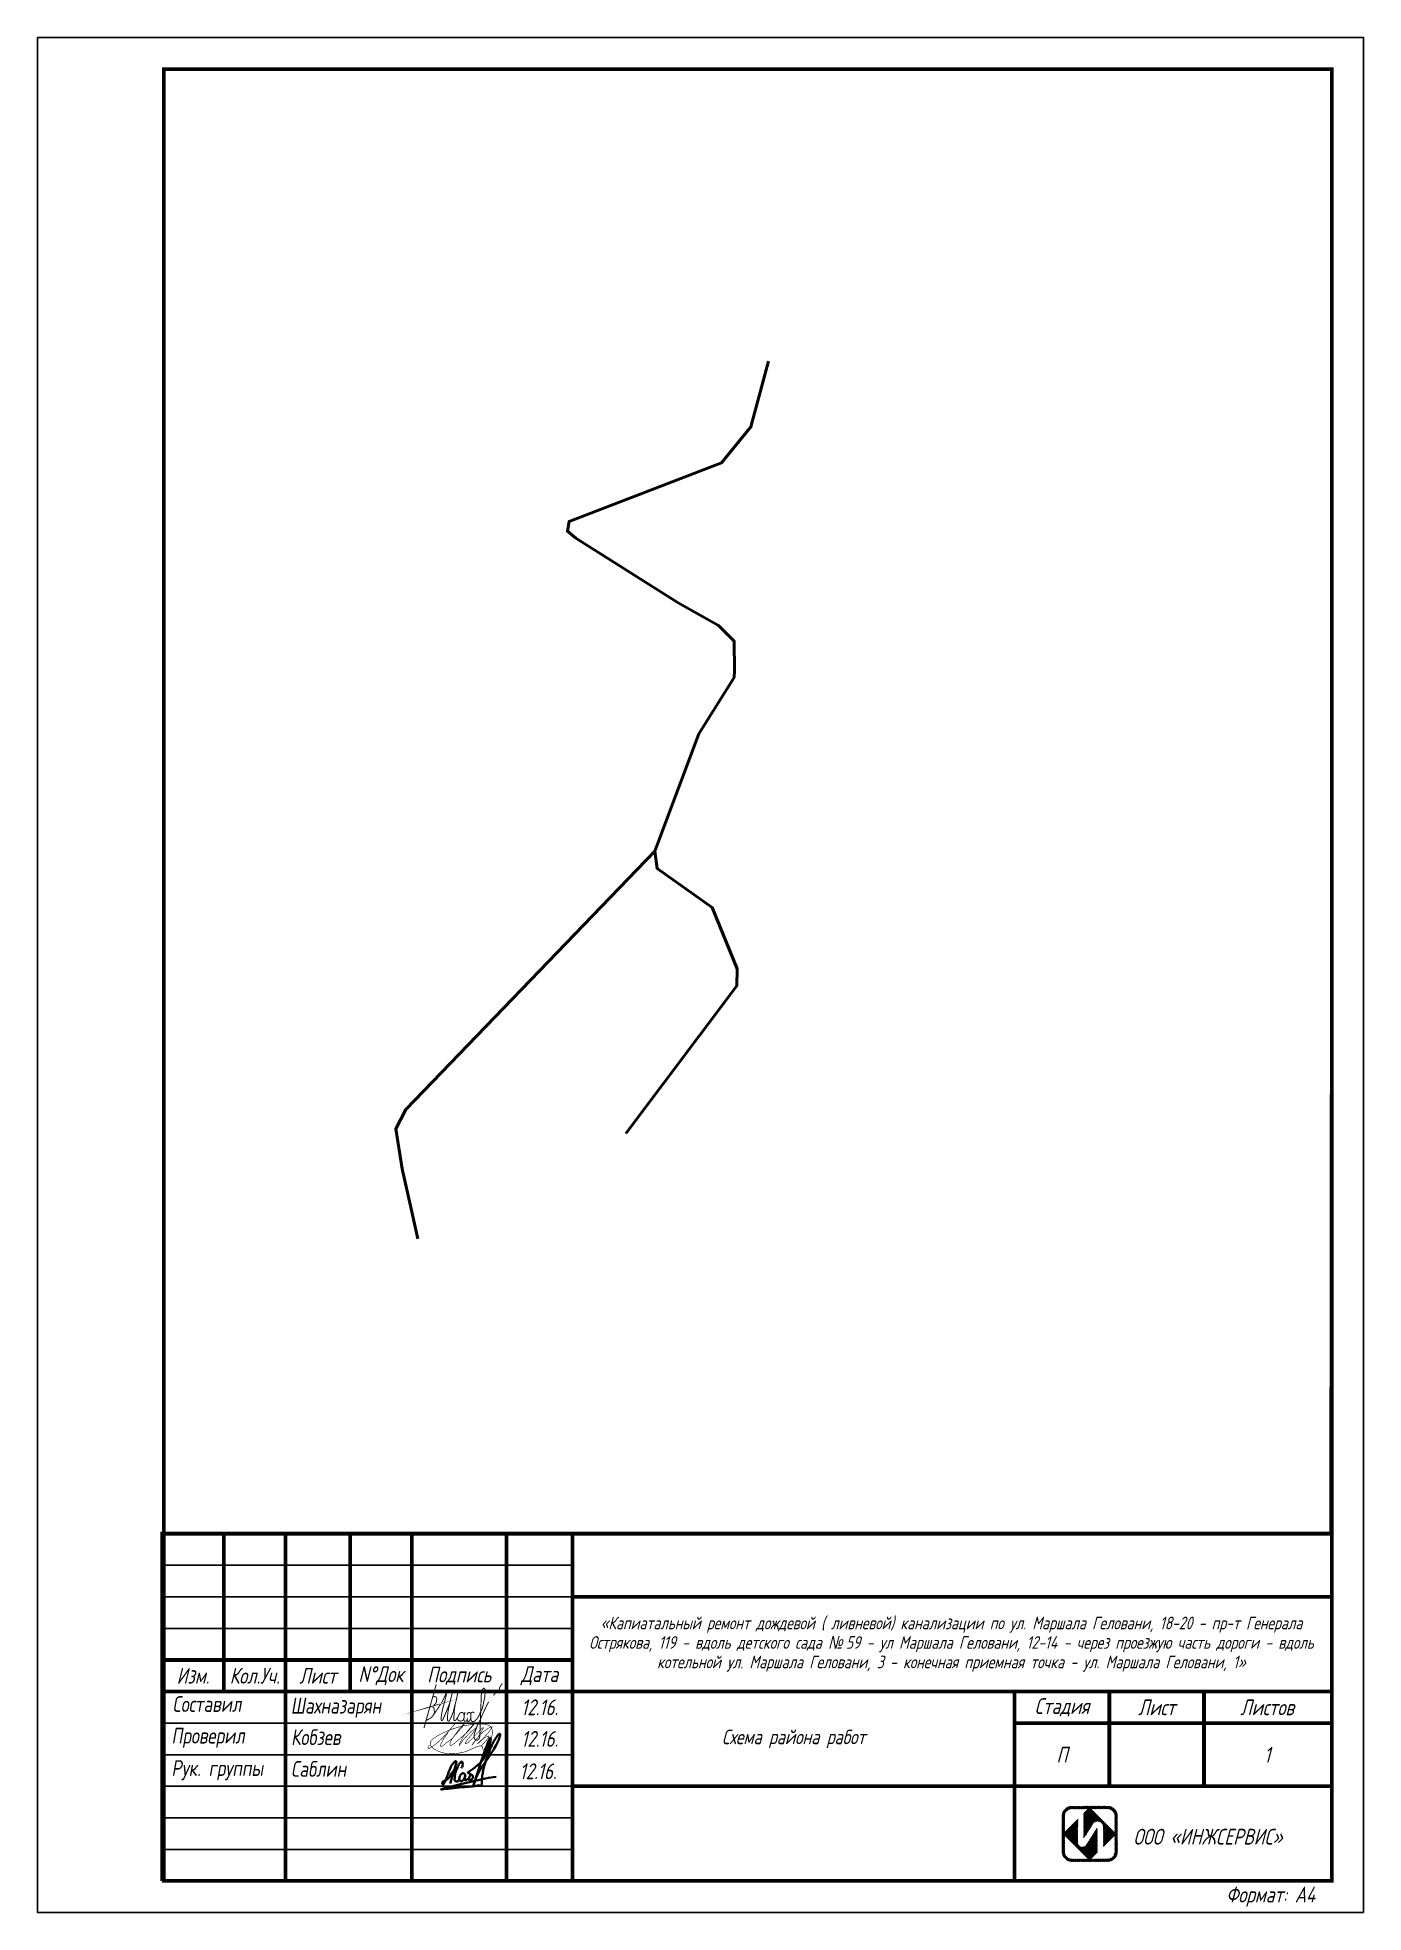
# Paper-space layout 'Layout1' of a CAD drawing. Header units: metres, sheet in millimetres. Extents: x 773 to 983, y -12 to 285.
# The model-space entities are those that its viewports show. They can reach past a viewport. Long polylines and large blocks are cut down to what shows.
import ezdxf

# ---------------------------------------------------------------- set-up
doc = ezdxf.new("R2010")
doc.units = ezdxf.units.M
doc.header["$LTSCALE"] = 5
doc.layers.add('05_рамка', color=7, linetype='Continuous', lineweight=20)
doc.layers.add('SHTAMP', color=7, linetype='Continuous', lineweight=25)
for name, color, linetype in [('18_Зарамочное оформление', 7, 'Continuous'), ('Ливневка', 10, 'Continuous'), ('Подпись', 7, 'Continuous'), ('Разграфка', 250, 'Continuous')]:
    doc.layers.add(name, color=color, linetype=linetype)
doc.styles.add('ROMANS', font='romans.shx', dxfattribs={"width": 0.75, "height": 0.4})
doc.styles.add('romans_2.5_0.75_15', font='romans.shx', dxfattribs={"width": 0.75, "oblique": 15, "height": 2.5})
picture_1 = doc.add_image_def('image1.jpg', size_in_pixel=(1875, 1815))
pattern_1 = [(45, (-348.623201432189, -244.5218956738936), (-0.004490128060534576, 0.004490128060534577), []), (135, (-348.623201432189, -244.5218956738936), (-0.004490128060534577, -0.004490128060534576), [])]

psp = doc.layouts.get("Layout1")

# ---------------------------------------------------------------- texts
at = {"layer": '18_Зарамочное оформление', "color": 7, "linetype": 'Continuous', "lineweight": 18, "style": 'romans_2.5_0.75_15', "oblique": 10.00000000000001, "width": 0.75}
for s, p in [('Составил', (794.6886380721718, 19.8258320933129)), ('Шахназарян', (813.4053987019598, 19.56347187812582)), ('Проверил', (794.5132871975094, 14.81573246344135)), ('Кобзев', (813.4597898467347, 14.57693737204329)), ('Рук. группы', (794.5132871975094, 9.679439312956788)), ('Саблин', (813.4597898458034, 9.548927608124451))]:
    psp.add_text(s, height=2.5, dxfattribs=at).set_placement(p)
at = {"layer": '18_Зарамочное оформление', "color": 7, "linetype": 'Continuous', "lineweight": 18, "insert": (918.0362794582635, 30.55364915094481), "char_height": 2, "width": 118.9861410868748, "attachment_point": 5, "line_spacing_factor": 0.9259259259259258, "style": 'romans_2.5_0.75_15', "bg_fill": 2}
psp.add_mtext('«Капиатальный ремонт дождевой ( ливневой) канализации по ул. Маршала Геловани, 18-20 - пр-т Генерала Острякова, 119 - вдоль детского сада {\\fArial|b0|i0|c204|p34;№ }59 - ул Маршала Геловани, 12-14 - через проезжую часть дороги - вдоль котельной ул. Маршала Геловани, 3 - конечная приемная точка - ул. Маршала Геловани, 1»', dxfattribs=at)
at = {"layer": '18_Зарамочное оформление', "color": 7, "linetype": 'Continuous', "lineweight": 18, "char_height": 2.5, "attachment_point": 5, "line_spacing_factor": 1.076388888888889, "style": 'romans_2.5_0.75_15'}
for s, insert, width in [('{\\Q14;Изм.}', (797.9212794582637, 25.55364915094481), 9.769999999999868), ('{\\Q14;Кол.Уч.}', (807.6962794582633, 25.55364915094481), 9.780000000000086), ('{\\Q14;Лист}', (817.6962794582633, 25.55364915094481), 10.22000000000003), ('{\\Q14;N%%dДок}', (827.6962794582633, 25.55364915094481), 9.779999999999973), ('{\\Q14;Подпись}', (840.0862794582637, 25.55364915094481), 15), ('{\\Q14;Дата}', (852.8112794582631, 25.55364915094481), 10.45000000000005), ('{\\Q14;12.16.}', (852.8112794582631, 20.55364915094481), 10.45000000000005), ('{\\Q14;12.16.}', (852.8112794582631, 15.55364915094572), 10.45000000000005), ('{\\Q14;12.16.}', (852.5544969280178, 10.42225148413243), 10.96356506049119)]:
    psp.add_mtext(s, dxfattribs=dict(at, insert=insert, width=width))
at = {"layer": '18_Зарамочное оформление', "color": 7, "linetype": 'Continuous', "lineweight": 18, "char_height": 2.5, "attachment_point": 5, "style": 'romans_2.5_0.75_15'}
for s, insert, width in [('Стадия', (935.5362794582635, 20.55364915094481), 15), ('Лист', (950.5362794582635, 20.55364915094481), 15), ('Листов', (968.0362794582635, 20.55364915094481), 20.00000000000045), ('П', (935.5362794582635, 13.05364915094481), 15), ('1', (968.0362794582635, 13.05364915094454), 20), ('Формат: А4', (968.5867140376891, -9.4463504278973), 19.41795083878742)]:
    psp.add_mtext(s, dxfattribs=dict(at, insert=insert, width=width))
at = {"layer": 'SHTAMP', "color": 7, "lineweight": 25, "style": 'ROMANS', "oblique": 15.00000000000002, "width": 0.75}
psp.add_text('ООО «ИНЖСЕРВИС»', height=2.5, dxfattribs=at).set_placement((946.8460792793013, -1.190205933340508))

msp = doc.modelspace()

# ---------------------------------------------------------------- blocks, each defined once
blk = doc.blocks.new('инжсервис')
h = blk.add_hatch()
h.set_pattern_fill('ANSI37', scale=0.002, style=0)
h.set_pattern_definition(pattern_1)
h.paths.add_polyline_path([(0.6796884776903198, 0.8266899639229734), (0.114200560272991, 0.8266899639229166, 0.4257477077639361), (-0.03908234813496847, 0.671158856580746), (-0.03908234813491163, 0.1104296573505223, 0.4257211341189942), (0.1141869312775157, -0.04510161742896912), (0.6817202962267856, -0.04511287359798644, 0.4217918940041999), (0.8329713860937318, 0.1104296573462875), (0.8329713860937318, 0.671158856580746, 0.4257477077550691)])
h.paths.add_polyline_path([(0.7986638047511292, 0.6673965267290498), (0.7986638047512429, 0.1141919869849346, -0.4277653088576888), (0.6679160165533062, -0.01079386865328047), (0.125973021402956, -0.01079386865336573, -0.4277653093929881), (-0.004774766792365881, 0.1141919872138146), (-0.004774766792422724, 0.6673965267107747, -0.4277653094048953), (0.1259730214054002, 0.7923823825803709), (0.667916016553761, 0.7923823825803709, -0.4277653093605283)], flags=16)
h = blk.add_hatch()
h.set_pattern_fill('ANSI37', scale=0.002, style=0)
h.set_pattern_definition(pattern_1)
h.paths.add_polyline_path([(0.5156813359685088, 0.482498077111984), (0.3439908426282727, 0.2150899596263116, -0.766752677900796), (0.2042517354929601, 0.259086654587378), (0.2061244088931744, 0.6172838590512697), (-0.004774766792422724, 0.4063846833656726), (-0.004774766792422724, 0.3752038305615031), (0.381222932422304, -0.01079386865333731), (0.4133955200560422, -0.01079386865330889), (0.5156813359685657, 0.09149194725918619)])
h = blk.add_hatch()
h.set_pattern_fill('ANSI37', scale=0.002, style=0)
h.set_pattern_definition(pattern_1)
h.paths.add_polyline_path([(0.613086157434509, 0.4841087633005543), (0.6130861574345658, 0.1888967687251863), (0.798663804751186, 0.3744744160418065), (0.798663804751186, 0.4071140978853407), (0.413395520056099, 0.7923823825803709), (0.381222932422304, 0.7923823825803993), (0.3039353493882686, 0.7150947995463639), (0.3039353493882686, 0.3329895092116999), (0.4493103352937737, 0.5594111971819586, -0.7580885344855246)])
blk = doc.blocks.new('Кобзев М')
at = {"layer": 'Подпись', "color": 5, "const_width": 0.15}
blk.add_lwpolyline([(-0.1680410520194755, 0.09854158768845878, 0.06747523225247977), (-0.4007225635035638, -0.1142418267167216, 0.09069684979005041), (-0.5165571849776143, -0.3192085416333441, 0.0133464139414392), (-0.5856872473674457, -0.5374189659001161, 0.04494083548872456), (-0.5985684443297714, -0.6042926794962398, 0.02512227082290875), (-0.6011710517195752, -0.6560587962699458, 0.02925091405602004), (-0.5985684443297714, -0.7005083569326018, 0.1654203873498924), (-0.5583750746814076, -0.7848225856884028, 0.1395533391287928), (-0.463071941937983, -0.8394866248287656, 0.06093809163111324), (-0.3851804584512593, -0.849015125163973, 0.0575126845604979), (-0.3026162128194301, -0.8394866248287656, 0.04179089858352251), (-0.1765093140647878, -0.7986274857537694, 0.05125839343549638), (-0.08154284725731031, -0.746834446231361, 0.06722932115358876), (0.02341188158726482, -0.6517732203244151, -0.05101092368294757), (0.1573585373954529, -0.5223309974155939, -0.06341150707241246), (0.5833209396501502, -0.2671637847525119, 0.06525623301878139), (0.9964256294323377, -0.01763173818088148, 0.01768149159531766), (1.257180060850146, 0.2060738833293954, -0.01844129019289146), (1.507523573200274, 0.420188456599675, -0.02721484946999738), (1.851862877063013, 0.6640755976695374, 0.04147411920171053), (2.073381460408427, 0.830644775882746, 0.03792667795656485), (2.299257123247799, 1.06483124284415, -0.03053421631267743), (2.575352549308377, 1.359677486059553, -0.006695769506519199), (2.875338050509981, 1.635681811158179, 0.01034547756682992), (3.068196783340454, 1.815740063040806, 0.003330438087386065), (3.196844421554715, 1.942609086773217, 0.001865574972818616), (3.42413938012055, 2.171469235721673, 0.009627379149267421), (4.187472651483631, 2.97623595851789, 0.01048951015225522), (4.857803813884857, 3.742453654829859, 0.002367646314250951), (5.17403855689065, 4.123251804912584, -0.002137942506708553), (5.524055918872932, 4.545123911195304, -0.00610356245459687), (6.072316689031538, 5.184201465233429, 0.01500546576744489), (6.290703427408857, 5.448128176253789, 0.007318101346494023), (6.56591164954807, 5.812703529888807, 0.4113609927940585), (6.564505516144891, 5.822099731135353, 0.48921768168443), (6.465140184439122, 5.794787402143442, -0.0734089763826753), (6.179115918205184, 5.316693591759261, -0.00588609751235108), (6.069204145982098, 5.185528621765002, 0.001721112973584032), (5.68960138416719, 4.740113472313539, 0.001791500188100012), (5.162125858924128, 4.112307700901937, 0.00399090589710537), (4.928616369842018, 3.827765403968797, 0.05983125672989591), (4.656107826104858, 3.392821609171776, -0.04365786643591903), (4.302656967344888, 2.786027731210623), (3.787353105139005, 2.056078598284643), (3.478619575008679, 1.618744844062206), (3.128476475956859, 0.9758881775923953), (2.91441809916887, 0.5828807046349169, 0.04841353399981927), (2.886178977675513, 0.5164574378277109, 0.01516798213480455), (2.823774463743575, 0.2951994600952901, 0.01406029471939079), (2.776227823816271, 0.07897588487682583, 0.04711784865932503), (2.770003450660738, 0.01307140649655025), (2.770003450660738, -0.130231290536841), (2.770003450660738, -0.2421865603686513, 0.2250272941327644), (2.774170569688522, -0.2509768439142306, 0.03791114199078589), (2.81929344717264, -0.2824904816838227, 0.1460134408391167), (2.96812184862813, -0.319524681968133, 0.148293886500485), (3.110552409673346, -0.26905604270965, 0.03425816465918644), (3.213438229469489, -0.1817851087707112, -0.0312477620298144), (3.325636462004582, -0.0854488199685477, -0.01826840955916309), (3.671228012722509, 0.1563347849340886, 0.02734962598326191), (3.899193539632051, 0.3220683380436355, 0.0292724859539142), (4.111896182337034, 0.5170034899904579, -0.03208975092432338), (4.306956561440188, 0.6937601239937692, -0.007364418759860664), (4.587528288226395, 0.9103126507675086, -0.004490847417960226), (5.055904113809447, 1.254411633654598, -0.007511758794369507), (5.271905581443491, 1.405253425974948, 0.009310497151308652), (5.445743069333957, 1.527583193139748, 0.03035677043077362), (5.710239303282606, 1.747005044187489, 0.02234775423671014), (6.036043188501822, 2.081061771284311, 0.009594946080753161), (6.412785874937413, 2.520249725510581, -0.00950483917333458), (6.793019574742857, 2.963668994481026, -0.001563236824155983), (7.157962869759217, 3.370669403437248, 0.002587320637701123), (7.377955280317906, 3.617027682467182, 0.005107662243550804), (7.696061075273462, 3.984487550844023, -0.004006865519206999), (8.100523056118732, 4.453785682135816, -0.0128492312424347), (8.381124298691645, 4.758001271887522, 0.01598421990754441), (8.60517398027946, 5.003982408398514, 0.01270562985080752), (8.634984982600372, 5.040741906618194, 0.001163367508058923), (8.949254155843505, 5.451017172937981, 0.9697137322477304), (8.764207006532956, 5.601296222582818, 0.02676916926310826), (6.036043188501822, 2.081061771284311, 0.009387687068557122), (5.739464738629749, 1.635232551073813, 0.02267560490062271), (5.628712971945902, 1.443089710408429, 0.006766360458884022), (5.497624046738792, 1.181150721131843, 0.01356264056519113), (5.437581429466945, 1.047901557283552, 0.005016501902836325), (5.37654578353272, 0.8977964270875134, 0.009257661355439793), (5.345805372162545, 0.8155422133001764, 0.009858929617999635), (5.322010821788581, 0.7436000883103304, 0.005266233774665487), (5.281561657742373, 0.6076408251367127, 0.01746017934398851), (5.254524379426357, 0.4989107854275687, 0.0127240623408196), (5.226495786206101, 0.34776469432515, 0.03949822575019255), (5.219341062070157, 0.2573357972696328, 0.03840427178369718), (5.226495786206101, 0.1643230751596718, 0.06632394679913198), (5.244160597603525, 0.104250310350352, 0.04661618465665338), (5.287680219665049, 0.02674155858923655, 0.06527869362624662), (5.33274150194427, -0.02309186367020288, 0.1032124235487177), (5.370278434085435, -0.04357770861102495, 0.1234104775927121), (5.434250821272201, -0.04666997866641509, 0.04970246539847868), (5.584423358307617, -0.0007746238462971178, 0.0143595019989286), (5.762031782515578, 0.07953150839009027, 0.03610847804966401), (5.829159906375367, 0.1184623681719756, 0.009953784633704816), (5.939664263815075, 0.1969590168350521, 0.007172487286828563), (6.089191673481992, 0.3110768540061315, 0.007574648102267058), (6.611894364456248, 0.7349634635342852, 0.004038273858955244), (7.573566653599983, 1.552574827635993, 0.009667327171179244), (8.127179942657051, 2.05002989370854, -0.01341414059274433), (8.528868635650383, 2.405568021641756, -0.03152688099369386), (8.791535822982041, 2.59896654469442, 0.03670652160535076), (9.015486402888655, 2.767459581392217, 0.01223920590922585), (9.224651989995664, 2.959550796199863, 0.005332419542034263), (9.688894616637072, 3.416987024612325, 0.003649760589570502), (10.27999115871194, 4.02072488221026, 0.00826599511490068), (10.53457117847177, 4.293457245229291, 0.008513987740386302), (10.69955538225827, 4.482544785080307, 0.001718153470425018), (11.49770397116902, 5.435999225320955, 0.9816533843200286), (11.37114316910947, 5.545232479985827, 0.02252816934594983), (9.021357139338079, 2.671992746401742, 0.0139776421508244), (8.721205226155007, 2.244827664103894, 0.01419512348910948), (8.449805195084878, 1.808228671661794, 0.002593251717434293), (8.302447882051865, 1.552404145126701, 0.02076286915401614), (8.285547894353158, 1.519613672161057), (7.975915459567204, 0.8521823066027707), (7.813612595176892, 0.5023287052223822), (7.605646778026255, 0.05404585841328924, 0.414213562371988), (7.618447701355478, 0.01908958068200661, 0.2138103248741278), (7.682813248967648, 0.01824705794570036, 0.1320822436654298), (7.757927256427479, 0.07785833272370724, 0.01159625320467941), (8.376616048272354, 0.9553303672961135, 0.004146528548508746), (8.568734734640259, 1.24688177636844, -0.02174375949576856), (8.607322591559182, 1.301181951523034, -0.02124793445799623), (8.759399058800454, 1.480346865011114, -0.003051955588393379), (9.877011937331645, 2.674276746081631, -0.0003632757445414256), (10.25153636428524, 3.068937802796668, 0.0007639026722599637), (10.4294919920568, 3.256762543234998, 0.007275243159561388), (10.59678465799027, 3.439117719768589, -0.01037978096264246), (10.71483871623457, 3.566207934099992, -0.02902026121384621), (10.83403955214885, 3.675807443433285, -0.007637221740693044), (11.31588900640827, 4.057680665418928, -0.004728531699129991), (11.65377748285715, 4.312116578175363, 0.0111633001288747), (11.79551548661243, 4.42173413754162, 0.0004751623909297261), (11.93778873749602, 4.537155905991739, 0.000215694821680629), (12.25085625620841, 4.791855711486363, 0.0006933145477998645), (12.28357099732574, 4.818570167122431, -0.0009333969971876474), (12.31628573844307, 4.845284622758498, -0.09492363151076307), (12.34316768764847, 4.859748618069631, -0.3340507374133884), (12.35217537288372, 4.856557753753094, -0.07041905655538691), (12.35378120025075, 4.853190147120557, -0.02673709221610135), (12.35621037649406, 4.843711739224247, -0.04939610422342022), (12.35932885933926, 4.812222678764073, -0.1526090784908973), (12.35621037649406, 4.802243407304644, -0.01242045418594087), (12.34484147713425, 4.786670370526238, 0.005876657146393149), (12.32038730931333, 4.754077546895786, 0.00208522423550987), (12.00217805552182, 4.315589863673026, -0.001608084480758015), (11.59009544196908, 3.746604623287425, -0.003789504192596882), (10.9121030911549, 2.831424119071443, -0.01434339344550998), (10.7242940287872, 2.596243011584733), (10.01491910569018, 1.758396500822272), (9.68752770385845, 1.371712767373126, 0.03011391744582354), (9.615078151605985, 1.274880304000789, 0.009460427410533517), (9.409715070862376, 0.9496490767455441, 0.02366087400218992), (9.299533284140352, 0.7465077471110533, 0.04624200099583634), (9.258117027317894, 0.6355516759477666, 0.06630501909302455), (9.249739088218632, 0.5726521638577822, 0.06280487891280967), (9.258117027317894, 0.5062170965648818, 0.07039312734344974), (9.276874885309894, 0.4607704237516543, 0.1394659460304475), (9.295092825076495, 0.4433977372837887, 0.1217231511075064), (9.32266971466828, 0.4365832788894153, 0.04477008601161497), (9.398622212958003, 0.4433977372837887, 0.03566728281206605), (9.535377772747552, 0.4783557965174907, 0.03591814213007357), (9.664841316520437, 0.5320838915629054, 0.02827463143816457), (9.878346778257082, 0.6548155199886594, 0.0371888709292456), (10.02719535987342, 0.7685809073663847, 0.00340125009772955), (10.20507724980985, 0.9289720585133807, 0.004756463367479261), (10.33039026119457, 1.045725743881206, 0.001383905155960669), (10.50505399013696, 1.212512860124178, 0.001187911985721729), (10.70753320072959, 1.407862082639411, 0.008048564176295915), (11.08659679789548, 1.787344589573394, 0.007562850616511854), (11.47719848835334, 2.203592098644066, 0.02003686948353453), (11.62362480386872, 2.377990535061187, -0.01313495643861168), (11.8432497557518, 2.647024078824728, -0.03665532882290874), (12.13125621432141, 2.935735263536259, 0.02097288203369248), (12.64971416172978, 3.423869243282383, 0.037764343993614), (12.77153236729532, 3.569061179070985, 0.0162859048071852), (13.01576661489605, 3.933815839172411)], format="xyb", dxfattribs=at)
blk.add_lwpolyline([(13.01576661489605, 3.933815839172411), (13.32636047250333, 4.190150464976478), (13.56378107883979, 4.384321022940644), (13.73824510087506, 4.525029121120919), (13.85996920557874, 4.620976367573312), (13.93917005992047, 4.680864370353834), (13.98606433086984, 4.713394737518494), (14.0108686853965, 4.727269077123303), (14.02379979047004, 4.73118899722427), (14.03339779253926, 4.732429580936032), (14.04149675596964, 4.732559811607737), (14.04825422460584, 4.731722147647155), (14.05382774229251, 4.73005904746206), (14.0583748528743, 4.727712969460224), (14.06205310019588, 4.724826372049422), (14.06502002810189, 4.721541713637424), (14.067433180437, 4.718001452632005), (14.06938908205942, 4.714253000210238), (14.07074018188169, 4.709963578626408), (14.07127790982991, 4.704705362904102), (14.07079369583019, 4.698050528066903), (14.06907896980862, 4.689571249138399), (14.06592516169131, 4.678839701142174), (14.06112370140435, 4.665428059101814), (14.05446601887386, 4.648908498040906), (14.04576772990663, 4.628901826520558), (14.03494119383222, 4.605223387251971), (14.02192295586088, 4.577737156483869), (14.00664956120288, 4.546307110464977), (13.98905755506846, 4.51079722544402), (13.9690834826679, 4.471071477669721), (13.94666388921144, 4.426993843390804), (13.92173531990934, 4.378428298855994), (13.89430015980695, 4.325387199487172), (13.86462415329001, 4.268476417398843), (13.83303888457937, 4.208450203878674), (13.79987593789585, 4.146062810214327), (13.7654668974603, 4.082068487693466), (13.73014334749356, 4.017221487603754), (13.69423687221646, 3.952276061232855), (13.65807905584984, 3.887986459868434), (13.62194896122954, 3.824958999700149), (13.58591556565143, 3.763208256525646), (13.54999532502637, 3.702600871044565), (13.51420469526522, 3.643003483956546), (13.47856013227886, 3.58428273596123), (13.44307809197814, 3.526305267758258), (13.40777503027394, 3.468937720047271), (13.37266740307713, 3.412046733527909), (13.33771878891206, 3.355441633797392), (13.30268125675716, 3.298702486043258), (13.26725399820434, 3.241352040350626), (13.23113620484551, 3.182913046804615), (13.19402706827259, 3.122908255490339), (13.1556257800775, 3.06086041649292), (13.11563153185215, 2.996292279897474), (13.07374351518846, 2.92872659578912), (13.02971984251308, 2.857816195959463), (12.98355430959155, 2.783734239026065), (12.93529963302419, 2.706783965312974), (12.88500852941127, 2.627268615144238), (12.8327337153531, 2.545491428843908), (12.77852790744996, 2.461755646736032), (12.72244382230214, 2.376364509144658), (12.66453417650993, 2.289621256393836), (12.6048856007749, 2.20180502224612), (12.54372038220365, 2.113098514218084), (12.48129472200407, 2.023660333264809), (12.41786482138404, 1.933649080341373), (12.35368688155144, 1.843223356402857), (12.28901710371414, 1.752541762404341), (12.22411168908003, 1.661762899300903), (12.15922683885699, 1.571045368047625), (12.09456178315065, 1.480522420551108), (12.03008786765773, 1.39022591252404), (11.96571946697267, 1.300162350630632), (11.90137095568993, 1.210338241535095), (11.83695670840399, 1.120760091901641), (11.77239109970929, 1.031434408394478), (11.70758850420029, 0.9423676976778196), (11.64246329647146, 0.853566466415875), (11.5770978727182, 0.7652353540379419), (11.51224671553969, 0.6783715310336653), (11.44883232913607, 0.5941703006577769), (11.38777721770746, 0.513826966165008), (11.330003885454, 0.4385368308100905), (11.27643483657582, 0.3694951978477559), (11.22799257527305, 0.3078973705327359), (11.18559960574582, 0.2549386521197619), (11.14990089841457, 0.211443012767548), (11.12043128858107, 0.176749090250738), (11.09644807776736, 0.1498241892479581), (11.07720856749551, 0.1296356144378343), (11.06197005928759, 0.1151506704989929), (11.04998985466566, 0.10533666211006), (11.04052525515179, 0.09916089394966171), (11.03283356226803, 0.09559067069642424), (11.02631209902811, 0.09375344037601546), (11.02091827441232, 0.09341722440227018), (11.0167495188926, 0.09451018753606494), (11.01390326294089, 0.09696049453827627), (11.01247693702914, 0.1006963101697807), (11.0125679716293, 0.1056457991914548), (11.0142737972133, 0.111737126364175), (11.0176918442531, 0.118898456448818), (11.02285699297804, 0.1270465311038642), (11.02955392264713, 0.1360523995782095), (11.03750476227678, 0.1457756880183539), (11.0464316408834, 0.1560760225707973), (11.05605668748342, 0.1668130293820397), (11.06610203109323, 0.177846334598581), (11.07628980072926, 0.1890355643669211), (11.08634212540792, 0.2002403448335599), (11.09630223766783, 0.2117194682110532), (11.10749778413642, 0.2253283909761798), (11.12157751496333, 0.2433217356717744), (11.14019018029821, 0.2679541248406719), (11.1649845302907, 0.3014801810257068), (11.19760931509042, 0.3461545267697139), (11.23971328484704, 0.4042317846155279), (11.29294518971019, 0.4779665771059835), (11.35847672749131, 0.5688777882263322), (11.43557138664906, 0.6755413477314928), (11.52301560330394, 0.7957974468188008), (11.61959581357639, 0.9274862766855918), (11.72409845358691, 1.068448028529202), (11.83530995945595, 1.216522893546965), (11.95201676730399, 1.369551062936219), (12.0730053132515, 1.525372727894298), (12.19711820492326, 1.681997173404099), (12.32342273596121, 1.838110059590762), (12.45104237151162, 1.992566140364989), (12.57910057672074, 2.14422016963748), (12.70672081673481, 2.291926901318938), (12.83302655670011, 2.434541089320064), (12.95714126176288, 2.570917487551558), (13.07818839706937, 2.699910849924123), (13.19535656300942, 2.820601283103917), (13.30809490094714, 2.932970304778925), (13.41591768749022, 3.037224785392594), (13.51833919924637, 3.133571595388366), (13.61487371282327, 3.222217605209684), (13.70503550482862, 3.303369685299993), (13.78833885187011, 3.377234706102738), (13.86429803055542, 3.444019538061362), (13.93277125871664, 3.504079862868424), (13.99499251908335, 3.558366607212952), (14.05253973560952, 3.607979509033088), (14.10699083224911, 3.654018306266972), (14.15992373295609, 3.69758273685275), (14.21291636168442, 3.739772538728563), (14.26754664238807, 3.781687449832552), (14.32539249902101, 3.824427208102861), (14.38760134793267, 3.86883803175134), (14.45359857505446, 3.914752060084671), (14.52237905871323, 3.961747912683242), (14.59293767723583, 4.009404209127443), (14.66426930894915, 4.057299568997665), (14.73536883218005, 4.105012611874296), (14.80523112525538, 4.152121957337726), (14.87285106650201, 4.198206224968343), (14.93745211593413, 4.242905957468472), (14.99917206031514, 4.286109390028178), (15.05837726809579, 4.327766680959459), (15.11543410772681, 4.367827988574315), (15.17070894765892, 4.406243471184742), (15.22456815634286, 4.44296328710274), (15.27737810222937, 4.477937594640309), (15.32950515376916, 4.511116552109447), (15.38118538182471, 4.542461919418159), (15.43213366690534, 4.571981862858479), (15.48193459193211, 4.599696150318447), (15.53017273982609, 4.625624549686104), (15.57643269350834, 4.649786828849488), (15.62029903589991, 4.672202755696643), (15.66135634992186, 4.692892098115606), (15.69918921849525, 4.711874623994419), (15.733575647126, 4.729206346874269), (15.76506733165944, 4.74508826290894), (15.79440939052574, 4.759757613905361), (15.82234694215509, 4.773451641670462), (15.84962510497767, 4.786407588011174), (15.87698899742367, 4.798862694734428), (15.90518373792327, 4.811054203647153), (15.93495444490664, 4.82321935655628), (15.96679017078483, 4.83551082299619), (16.00015570389229, 4.847742983411072), (16.03425976654432, 4.859645645972566), (16.06831108105624, 4.87094861885231), (16.10151836974334, 4.881381710221945), (16.13309035492092, 4.890674728253112), (16.16223575890431, 4.898557481117448), (16.18816330400879, 4.904759776986594), (16.21028942263312, 4.90907512803653), (16.2288613875098, 4.911551862460595), (16.24433418145476, 4.912302012456467), (16.25716278728394, 4.911437610221827), (16.26780218781326, 4.909070687954352), (16.27670736585869, 4.905313277851723), (16.28433330423614, 4.900277412111617), (16.29113498576156, 4.894075122931715), (16.29746738539268, 4.886817343506723), (16.30328544665452, 4.878610611019462), (16.30844410521388, 4.86956036364978), (16.31279829673755, 4.859772039577526), (16.31620295689236, 4.849351076982548), (16.31851302134509, 4.838402914044694), (16.31958342576257, 4.827032988943813), (16.3192691058116, 4.815346739859753), (16.31732928307721, 4.803216355068458), (16.31314032281739, 4.789581023230248), (16.30598287620834, 4.773146683101541), (16.29513759442627, 4.752619273438751), (16.27988512864738, 4.726704732998296), (16.25950613004789, 4.694109000536591), (16.233281249804, 4.653538014810052), (16.20049113909192, 4.603697714575095), (16.1607751361319, 4.543827178780409), (16.11520732732032, 4.475298047143764), (16.06522048609759, 4.400015099575204), (16.01224738590413, 4.31988311598477), (15.95772080018036, 4.236806876282508), (15.9030735023667, 4.152691160378457), (15.84973826590357, 4.069440748182664), (15.79914786423137, 3.988960419605168), (15.75221884028784, 3.912614777085316), (15.70780281499989, 3.839607713179655), (15.66423517879177, 3.768602942974037), (15.6198513220877, 3.69826418155431), (15.57298663531192, 3.627255144006325), (15.52197650888864, 3.554239545415931), (15.46515633324212, 3.477881100868978), (15.40086149879657, 3.396843525451317), (15.32790376005406, 3.310113348960054), (15.247000327828, 3.217968360037325), (15.15934477700961, 3.121009162036523), (15.06613068249013, 3.019836358311039), (14.96855161916079, 2.915050552214267), (14.86780116191283, 2.807252347099599), (14.76507288563749, 2.697042346320428), (14.66156036522599, 2.585021153230144), (14.5583441053518, 2.471855258240005), (14.45605232981736, 2.358474699992712), (14.35520019220733, 2.245875404188828), (14.25630284610636, 2.135053296528918), (14.15987544509913, 2.027004302713548), (14.06643314277029, 1.92272434844328), (13.97649109270451, 1.823209359418679), (13.89056444848645, 1.72945526134031), (13.80899283957085, 1.642143702046378), (13.73141379889279, 1.560699217925656), (13.65728933525739, 1.484232067504558), (13.58608145746981, 1.411852509309497), (13.5172521743352, 1.342670801866888), (13.45026349465869, 1.275797203703145), (13.38457742724544, 1.210341973344682), (13.31965598090058, 1.145415369317912), (13.25506837953245, 1.080357085218278), (13.19081270746212, 1.015424554917337), (13.12699426411385, 0.9511046473556721), (13.0637183489119, 0.8878842314738691), (13.00109026128052, 0.8262501762125121), (12.93921530064397, 0.7666893505121856), (12.87819876642653, 0.7096886233134744), (12.81814595805243, 0.655734863556963), (12.75936733593738, 0.6053604933252114), (12.70299400446278, 0.5592801472686816), (12.65036222900149, 0.5182540131798112), (12.60280827492634, 0.4830422788510376), (12.56166840761019, 0.4544051320747982), (12.52827889242588, 0.4331027606435305), (12.50397599474625, 0.4198953523496722), (12.49009597994416, 0.4155430949856604), (12.48761706284942, 0.4205904475300121), (12.49608525611981, 0.4347189537055612), (12.51468852187005, 0.457394428421221), (12.54261482221489, 0.4880826865859049), (12.57905211926908, 0.5262495431085261), (12.62318837514735, 0.5713608128979978), (12.67421155196445, 0.6228823108632334), (12.73130961183512, 0.6802798519131462), (12.79374475705585, 0.7429926557143082), (12.86107615065019, 0.8103535609639266), (12.93293719582343, 0.8816688111168678), (13.00896129578086, 0.9562446496279975), (13.08878185372779, 1.033387319952182), (13.17203227286951, 1.112403065544287), (13.25834595641132, 1.192598129859179), (13.34735630755851, 1.273278756351724), (13.43871303961371, 1.353782532883601), (13.53213110626887, 1.433572424943736), (13.62734177131327, 1.51214274242787), (13.7240762985362, 1.588987795231742), (13.82206595172693, 1.663601893251093), (13.92104199467475, 1.735479346381662), (14.02073569116894, 1.80411446451919), (14.12087830499879, 1.869001557559415), (14.22104651589654, 1.929724016612643), (14.32019866736636, 1.986221557647442), (14.4171385188554, 2.038522977846945), (14.51066982981077, 2.086657074394284), (14.59959635967962, 2.130652644472593), (14.68272186790909, 2.170538485265005), (14.7588501139463, 2.206343393954652), (14.82678485723841, 2.238096167724668), (14.88572559102895, 2.265892040711018), (14.93645474374711, 2.290091994860997), (14.98015047761849, 2.311123449074734), (15.01799095486869, 2.329413822252356), (15.05115433772331, 2.345390533293991), (15.08081878840794, 2.359481001099767), (15.10816246914819, 2.372112644569811), (15.13436354216966, 2.383712882604252), (15.16035937198337, 2.394631236119395), (15.18612413224209, 2.404905634096246), (15.21139119888403, 2.414496107531992), (15.23589394784739, 2.423362687423818), (15.25936575507036, 2.431465404768909), (15.28153999649115, 2.438764290564448), (15.30215004804796, 2.445219375807623), (15.32092928567899, 2.450790691495617), (15.33769255359278, 2.455441969349908), (15.35258056907917, 2.459151743989144), (15.36581551769837, 2.461902250756265), (15.37761958501056, 2.463675724994211), (15.38821495657592, 2.464454402045922), (15.39782381795466, 2.464220517254339), (15.40666835470695, 2.4629563059624), (15.41497075239298, 2.460644003513048), (15.42291246282378, 2.457291751499726), (15.43051200281367, 2.45301131651789), (15.43774715542778, 2.447940371413501), (15.44459570373127, 2.442216589032521), (15.45103543078929, 2.43597764222091), (15.45704411966699, 2.429361203824629), (15.46259955342951, 2.422504946689638), (15.467679515142, 2.415546543661899), (15.47226178709762, 2.408585918625648), (15.47632414850161, 2.401571999618219), (15.4798443777872, 2.394415965715227), (15.48280025338764, 2.387028995992281), (15.48516955373618, 2.379322269524995), (15.48693005726604, 2.371206965388979), (15.48805954241048, 2.362594262659845), (15.48853578760274, 2.353395340413206), (15.48834397846498, 2.343555425765361), (15.48749892937504, 2.333155937995371), (15.48602286189967, 2.322312344422988), (15.48393799760564, 2.311140112367958), (15.4812665580597, 2.299754709150034), (15.4780307648286, 2.288271602088966), (15.47425283947911, 2.276806258504501), (15.46995500357798, 2.265474145716392), (15.46515873720109, 2.254359643779873), (15.45988255446082, 2.243422783692131), (15.45414422797866, 2.232592509185837), (15.44796153037613, 2.221797763993661), (15.44135223427472, 2.210967491848276), (15.43433411229594, 2.200030636482353), (15.42692493706127, 2.188916141628563), (15.41914248119224, 2.177552951019578), (15.41096593585326, 2.165805297259453), (15.40222016638046, 2.153278568437773), (15.39269145665292, 2.139513441515507), (15.3821660905497, 2.124050593453624), (15.37043035194985, 2.106430701213094), (15.35727052473245, 2.086194441754885), (15.34247289277656, 2.062882492039966), (15.32582373996123, 2.036035529029306), (15.30711980553428, 2.005308829959926), (15.28619965021851, 1.970816073173053), (15.26291229010546, 1.932785537285969), (15.23710674128668, 1.891445500915952), (15.20863201985372, 1.847024242680283), (15.17733714189811, 1.799750041196243), (15.14307112351141, 1.749851175081111), (15.10568298078516, 1.697555922952167), (15.06508762738857, 1.643066960173891), (15.02146356730149, 1.586484549099566), (14.97505520208143, 1.527883348829672), (14.92610693328592, 1.467338018464692), (14.87486316247248, 1.404923217105108), (14.8215682911986, 1.340713603851401), (14.76646672102183, 1.274783837804054), (14.70980285349966, 1.207208578063548), (14.65177559894051, 1.138110591711261), (14.59240190265635, 1.067805077752152), (14.53165321871006, 0.9966553431720772), (14.46950100116451, 0.9250246949568913), (14.40591670408256, 0.8532764400924499), (14.34087178152709, 0.781773885564608), (14.27433768756097, 0.710880338359221), (14.20628587624706, 0.6409591054621444), (14.13686568788444, 0.5723855493355442), (14.06693800771695, 0.5055832543468298), (13.99754160722465, 0.4409878603397218), (13.9297152578876, 0.3790350071579406), (13.86449773118583, 0.3201603346452066), (13.80292779859941, 0.2647994826452402), (13.74604423160837, 0.2133880910017618), (13.69488580169279, 0.1663617995584919), (13.65028696644701, 0.1240276183225371), (13.61226492792271, 0.08617803795454886), (13.58063257428585, 0.05247691927856509), (13.5552027937024, 0.02258812311862357), (13.53578847433835, -0.003824489701237906), (13.52220250435965, -0.02709705835698155), (13.51425777193229, -0.04756572202456955), (13.51176716522224, -0.06556661987996411), (13.51446230777273, -0.08144330905964499), (13.52174976463601, -0.09556901854216211), (13.53295483624162, -0.108324395266583), (13.54740282301907, -0.120090086171975), (13.56441902539787, -0.1312467381974057), (13.58332874380755, -0.1421749982819425), (13.60345727867762, -0.153255513364653), (13.6241299304376, -0.1648689303846046), (13.6447481750633, -0.1773215797954471), (13.66501819071565, -0.1906225261091604), (13.68472233110189, -0.2047065173523065), (13.70364294992923, -0.2195083015514475), (13.72156240090491, -0.2349626267331456), (13.73826303773615, -0.2510042409239628), (13.75352721413017, -0.2675678921504615), (13.76713728379421, -0.2845883284392035), (13.77894180117321, -0.3020292990217386), (13.7890541236631, -0.3199705579495662), (13.79765380939749, -0.3385208604791732), (13.80492041651005, -0.3577889618670464), (13.8110335031344, -0.3778836173696727), (13.81617262740419, -0.3989135822435393), (13.82051734745305, -0.4209876117451328), (13.82424722141462, -0.4442144611309402), (13.82751917128915, -0.4686289752479402), (13.83039957454319, -0.4939703573050783), (13.83293217250994, -0.5199039001017919), (13.83516070652256, -0.5460948964375184), (13.83712891791421, -0.5722086391116951), (13.83888054801808, -0.5979104209237595), (13.84045933816733, -0.6228655346731488), (13.84190902969514, -0.6467392731593004), (13.8432814003352, -0.669289005997303), (13.8446603734233, -0.6906404100648507), (13.84613790869576, -0.7110112390552885), (13.84780596588889, -0.7306192466619619), (13.84975650473902, -0.7496821865782161), (13.85208148498245, -0.7684178124973964), (13.85487286635551, -0.787043878112848), (13.85822260859451, -0.8057781371179166), (13.86219109489716, -0.8247726560360893), (13.86671240230675, -0.8439167527114235), (13.87168903132794, -0.863034057818119), (13.87702348246542, -0.881948202030375), (13.88261825622386, -0.9004828160223913), (13.88837585310793, -0.9184615304683676), (13.89419877362231, -0.9357079760425032), (13.89998951827168, -0.9520457834189978), (13.90568495557216, -0.967320674492442), (13.91135942608568, -0.9814667360389898), (13.91712163838562, -0.9944401460551866), (13.92308030104537, -1.006197082537577), (13.92934412263832, -1.016693723482707), (13.93602181173783, -1.025886246887121), (13.9432220769173, -1.033730830747365), (13.9510536267501, -1.040183653059984), (13.95960161038304, -1.045222696386372), (13.96885693925661, -1.048913161547324), (13.9787869653847, -1.051342053928483), (13.98935904078122, -1.052596378915493), (14.00054051746009, -1.052763141893999), (14.01229874743519, -1.051929348249645), (14.02460108272045, -1.050182003368073), (14.03741487532975, -1.047608112634928), (14.05071291899403, -1.044286524299762), (14.06448977431221, -1.040263458067755), (14.07874544360026, -1.035576976507997), (14.09347992917412, -1.030265142189577), (14.10869323334976, -1.024366017681585), (14.12438535844312, -1.017917665553107), (14.14055630677015, -1.010958148373235), (14.15720608064682, -1.003525528711056), (14.17432289264554, -0.9956306807150237), (14.19184779636461, -0.9871757248510408), (14.20971005565881, -0.9780355931643746), (14.2278389343829, -0.9680852177002919), (14.24616369639165, -0.9571995305040596), (14.26461360553984, -0.9452534636209448), (14.28311792568223, -0.932121949096214), (14.3016059206736, -0.9176799189751345), (14.32001773703074, -0.9018340256844862), (14.33833705191859, -0.884617803177103), (14.3565584251641, -0.8660965057873317), (14.37467641659424, -0.8463353878495189), (14.39268558603597, -0.8253997036980117), (14.41058049331625, -0.8033547076671571), (14.42835569826204, -0.780265654091302), (14.4460057607003, -0.7561977973047931), (14.46354428415157, -0.7312009839587099), (14.48106104691068, -0.7052634299710622), (14.49866487096605, -0.6783579435765917), (14.51646457830608, -0.6504573330100408), (14.53456899091919, -0.6215344065061515), (14.55308693079378, -0.5915619722996661), (14.57212721991827, -0.5605128386253265), (14.59179868028106, -0.5283598137178748), (14.61222483438074, -0.4950405823774782), (14.63358800675651, -0.4603523356660044), (14.65608522245775, -0.4240571412107459), (14.67991350653383, -0.3859170666389957), (14.70526988403414, -0.3456941795780463), (14.73235138000805, -0.3031505476551904), (14.76135501950493, -0.2580482384977207), (14.79247782757417, -0.21014931973293), (14.82578566991232, -0.1594000799022958), (14.86081977480474, -0.1064836912040361), (14.89699021118395, -0.0522675467505536), (14.93370704798251, 0.002380960345748898), (14.97038035413294, 0.05659443697246858), (15.00642019856778, 0.1095054900172026), (15.04123665021956, 0.1602467263675482), (15.07423977802083, 0.2079507529111027), (15.10498532008698, 0.2520041833513861), (15.13361169126483, 0.2928096586556113), (15.16040297558404, 0.3310238266069141), (15.18564325707431, 0.3673033349884302), (15.2096166197653, 0.4023048315832954), (15.23260714768669, 0.4366849641746455), (15.25489892486816, 0.4711003805456164), (15.27677603533939, 0.5062077284793437), (15.29848337720929, 0.5425505896800424), (15.32010910490384, 0.5802202815362444), (15.34170218692825, 0.6191950553575606), (15.36331159178773, 0.6594531624536017), (15.38498628798749, 0.7009728541339789), (15.40677524403275, 0.7437323817083031), (15.42872742842873, 0.7877099964861851), (15.45089180968063, 0.8328839497772359), (15.47331100903913, 0.8792143656377887), (15.49600225873675, 0.9265888591110656), (15.51897644375149, 0.9748769179870109), (15.54224444906131, 1.023948030055569), (15.56581715964421, 1.073671683106684), (15.58970546047817, 1.1239173649303), (15.61392023654117, 1.174554563316363), (15.6384723728112, 1.225452766054815), (15.66338346979368, 1.276516274107433), (15.6887179901038, 1.327788641123316), (15.71455111188418, 1.379348233923396), (15.74095801327747, 1.431273419328602), (15.76801387242627, 1.483642564159868), (15.79579386747323, 1.536534035238122), (15.82437317656097, 1.590026199384297), (15.85382697783211, 1.644197423419324), (15.88417562426554, 1.699080718158028), (15.91522016818508, 1.754527670390821), (15.94670683675083, 1.810344510902011), (15.97838185712285, 1.866337470475903), (16.00999145646123, 1.922312779896804), (16.04128186192606, 1.978076669949021), (16.07199930067741, 2.033435371416861), (16.10188999987537, 2.088195115084631), (16.13072436908677, 2.142252991108892), (16.15836954750553, 2.195869527135232), (16.18471685673229, 2.24939611018149), (16.20965761836771, 2.30318412726551), (16.23308315401247, 2.357584965405132), (16.25488478526721, 2.412950011618198), (16.2749538337326, 2.46963065292255), (16.2931816210093, 2.527978276336029), (16.30949499193941, 2.588210305608216), (16.32396288433085, 2.650008311415653), (16.33668975923298, 2.712919901166622), (16.34778007769515, 2.776492682269402), (16.35733830076673, 2.840274262132275), (16.36546888949707, 2.903812248163524), (16.37227630493553, 2.966654247771428), (16.37786500813148, 3.028347868364269), (16.38234091069267, 3.088516116115615), (16.38581572646055, 3.147083592260179), (16.38840261983495, 3.20405029679796), (16.39021475521571, 3.259416229728961), (16.39136529700267, 3.313181391053179), (16.39196740959568, 3.365345780770615), (16.39213425739457, 3.41590939888127), (16.39197900479919, 3.464872245385143), (16.39157417355434, 3.512367078306633), (16.3908297147847, 3.559057687767739), (16.38961493695994, 3.605740621914858), (16.38779914854969, 3.653212428894387), (16.38525165802362, 3.702269656852724), (16.38184177385137, 3.753708853936267), (16.37743880450259, 3.808326568291411), (16.37191205844694, 3.866919348064556), (16.36515701750822, 3.929918816540632), (16.35717385692686, 3.996296897558703), (16.34798892529744, 4.064660590096369), (16.33762857121454, 4.133616893131228), (16.32611914327274, 4.201772805640879), (16.31348699006661, 4.267735326602919), (16.29975846019076, 4.330111454994948), (16.28495990223973, 4.387508189794564), (16.26911905746773, 4.438916304925638), (16.2522692377673, 4.484861674097134), (16.23444514769059, 4.526253945964287), (16.21568149178974, 4.564002769182333), (16.19601297461691, 4.599017792406507), (16.17547430072424, 4.632208664292047), (16.15410017466388, 4.664485033494187), (16.13192530098799, 4.696756548668162), (16.1089829529899, 4.729730500858112), (16.08530067892772, 4.763304750663786), (16.06090459580075, 4.797174801073833), (16.03582082060831, 4.831036155076906), (16.01007547034969, 4.864584315661657), (15.9836946620242, 4.897514785816734), (15.95670451263114, 4.92952306853079), (15.92913113916982, 4.960304666792477), (15.90098179636227, 4.989627582766437), (15.87218828982141, 5.017549815321282), (15.84266356288289, 5.044201862501618), (15.81232055888238, 5.069714222352047), (15.78107222115551, 5.094217392917175), (15.74883149303795, 5.117841872241605), (15.71551131786534, 5.14071815836994), (15.68102463897335, 5.162976749346787), (15.6452510318362, 5.184739443465154), (15.60793660048249, 5.206093240011671), (15.5687940810794, 5.227116438521374), (15.52753620979412, 5.247887338529296), (15.48387572279382, 5.268484239570474), (15.43752535624568, 5.288985441179944), (15.38819784631689, 5.30946924289274), (15.33560592917462, 5.330013944243897), (15.27962048273252, 5.350665945154624), (15.22074495189006, 5.371344047090818), (15.15964092329319, 5.391935151904548), (15.09696998358784, 5.412326161447884), (15.03339371941996, 5.432403977572897), (14.96957371743547, 5.452055502131657), (14.90617156428033, 5.471167636976234), (14.84384884660047, 5.489627283958697), (14.78295666939657, 5.507322794922506), (14.72260421108829, 5.524148321676679), (14.66159016845002, 5.539999466021626), (14.59871323825617, 5.55477182975775), (14.53277211728112, 5.568361014685462), (14.46256550229928, 5.58066262260517), (14.38689209008504, 5.591572255317279), (14.3045505774128, 5.6009855146222), (14.21487937686464, 5.608842951463187), (14.11937576425336, 5.615264913354891), (14.02007673119941, 5.62041669695481), (13.91901926932329, 5.624463598920445), (13.81824037024545, 5.627570915909292), (13.71977702558637, 5.629903944578852), (13.62566622696654, 5.631627981586622), (13.5379449660064, 5.632908323590101), (13.45799234934501, 5.633888517769431), (13.38455594369563, 5.634625113395317), (13.3157254307901, 5.63515291026111), (13.24959049236025, 5.635506708160158), (13.1842408101379, 5.635721306885809), (13.1177660658549, 5.635831506231415), (13.04825594124308, 5.635872105990322), (12.97380011803426, 5.63587790595588), (12.89305751135791, 5.63588079688851), (12.80696396993397, 5.635901033416914), (12.71702457588002, 5.63595596113687), (12.62474441131363, 5.636062925644154), (12.53162855835236, 5.636239272534541), (12.4391820991138, 5.636502347403805), (12.34891011571552, 5.636869495847724), (12.26231769027508, 5.637358063462074), (12.18053943738631, 5.637941923644877), (12.103228101548, 5.638421061003148), (12.02966595973521, 5.638551987946154), (11.95913528892298, 5.638091216883154), (11.89091836608636, 5.636795260223415), (11.82429746820039, 5.634420630376201), (11.75855487224012, 5.630723839750771), (11.6929728551806, 5.625461400756393), (11.62694606093699, 5.618468097399945), (11.56031860118485, 5.609891800078773), (11.49304695453988, 5.599958650787834), (11.42508759961776, 5.588894791522094), (11.35639701503418, 5.57692636427651), (11.28693167940481, 5.564279511046043), (11.21664807134536, 5.551180373825656), (11.14550266947149, 5.537855094610308), (11.07332137512222, 5.524487775088297), (10.99940778052984, 5.511094355721275), (10.92293490064996, 5.497648736664229), (10.84307575043819, 5.484124818072149), (10.75900334485014, 5.470496500100022), (10.66989069884141, 5.456737682902836), (10.57491082736763, 5.442822266635581), (10.4732367453844, 5.428724151453243), (10.36426868944681, 5.414372265152362), (10.24831578250782, 5.399515646095675), (10.12591436911988, 5.383858360287468), (9.997600793835419, 5.36710447373203), (9.863911401206892, 5.348958052433646), (9.725382535786734, 5.329123162396605), (9.582550542127388, 5.307303869625192), (9.435951764781294, 5.283204240123695), (9.28567138603503, 5.256477226814579), (9.129989939111725, 5.226571330293022), (8.966736794968645, 5.192883938072379), (8.793741324563051, 5.154812437666005), (8.608832898852208, 5.111754216587255), (8.409840888793385, 5.063106662349485), (8.19459466534384, 5.00826716246605), (7.960923599460841, 4.946633104450304), (7.7078696640888, 4.877911338998277), (7.439325240120717, 4.803046569536685), (7.160395310436743, 4.723292962674918), (6.876184857917022, 4.639904685022368), (6.591798865441707, 4.554135903188423), (6.312342315890942, 4.467240783782475), (6.042920192144879, 4.380473493413914), (5.788637477083664, 4.295088198692127), (5.5534119676379, 4.212119931408391), (5.336412716940006, 4.131727184081501), (5.135621592172856, 4.053849314412141), (4.949020460519321, 3.978425680100993), (4.774591189162275, 3.905395638848736), (4.610315645284591, 3.834698548356053), (4.45417569606914, 3.766273766323625), (4.304153208698797, 3.700060650452135), (4.158483486997211, 3.635935380723806), (4.016415581351134, 3.573521426247043), (3.877451978788098, 3.512379078411792), (3.741095166335633, 3.452068628608001), (3.606847631021269, 3.392150368225618), (3.474211859872535, 3.332184588654588), (3.342690339916963, 3.271731581284861), (3.211785558182081, 3.210351637506383), (3.0811493567171, 3.147693014984561), (2.95103099765794, 3.083755836486645), (2.821829098162201, 3.018628191055346), (2.693942275387483, 2.952398167733373), (2.567769146491384, 2.885153855563436), (2.443708328631505, 2.816983343588246), (2.322158438965445, 2.747974720850511), (2.203518094650804, 2.678216076392943), (2.088083189532378, 2.607826562323449), (1.975738724203756, 2.537049583010738), (1.866266975945721, 2.466159605888715), (1.759450222039059, 2.395431098391287), (1.655070739764554, 2.32513852795236), (1.552910806402991, 2.255556362005838), (1.452752699235155, 2.18695906798563), (1.35437869554183, 2.11962111332564), (1.257726609289396, 2.053810127874871), (1.163356401186604, 1.989766391142701), (1.071983568627804, 1.927723345053606), (0.9843236090073427, 1.867914431532062), (0.9010920197195675, 1.810573092502542), (0.823004298158826, 1.755932769889522), (0.7507759417194656, 1.704226905617476), (0.685122447795834, 1.655688941610881), (0.6265149684140722, 1.610446275647811), (0.5744472741274956, 1.568202128920744), (0.5281687901212138, 1.528553678475762), (0.4869289415803356, 1.491098101358943), (0.4499771536899703, 1.455432574616368), (0.4165628516352271, 1.421154275294115), (0.3859354606012151, 1.387860380438265), (0.3573444057730437, 1.355148067094897), (0.3301620311427067, 1.322685654947327), (0.3042523559297384, 1.290426034227817), (0.2796023181605578, 1.258393237805864), (0.2561988558615838, 1.226611298550966), (0.2340289070592355, 1.195104249332621), (0.2130794097799319, 1.163896123020327), (0.1933373020500921, 1.133010952483582), (0.1747895218961351, 1.102472770591883), (0.1574265897374115, 1.07230933474485), (0.141253355564998, 1.042563300462588), (0.1262782517629032, 1.013281047795323), (0.1125097107151352, 0.9845089567932822), (0.09995616480570264, 0.9562934075066923), (0.08862604641861378, 0.9286807799857796), (0.07852778793787703, 0.9017174542807709), (0.06966982174750076, 0.8754498104418929), (0.0620303485561143, 0.8498612912201128), (0.05546664237083062, 0.8246835901693617), (0.04980574552338365, 0.7995854635443113), (0.0448747003455073, 0.7742356675996334), (0.04050054916893549, 0.7483029585899997), (0.03651033432540215, 0.7214560927700822), (0.03273109814664118, 0.6933638263945524), (0.0289898829643865, 0.6636949157180823), (0.02516716438651934, 0.6322598464725739), (0.0213571511255101, 0.5994360222988515), (0.01770748516997652, 0.5657425763149695), (0.0143658085085363, 0.5316986416389824), (0.01147976312980718, 0.4978233513889447), (0.009196991022406861, 0.464635838682911), (0.00766513417495307, 0.4326552366389358), (0.007031834576063527, 0.4024006783750735), (0.007416612371943576, 0.3742312978373826), (0.008826500339149076, 0.3478662322839361), (0.01124040941182351, 0.3228646198008115), (0.01463725052411036, 0.2987855984740856), (0.0189959346101531, 0.2751883063898357), (0.02429537260409524, 0.2516318816341387), (0.03051447544008024, 0.2276754622930719), (0.03763215405225159, 0.2028781864527124), (0.04562872554407182, 0.1768811011699976), (0.05449013169627973, 0.149652889385307), (0.06420372045893315, 0.1212441430098806), (0.07475683978208991, 0.09170545395495822), (0.08613683761580786, 0.0610874141317798), (0.0983310619101448, 0.02944061545158523), (0.1113268606151586, -0.003184350174385564), (0.1251115816809071, -0.0367368908348927), (0.1396894467032846, -0.07112635983620019), (0.155132171861531, -0.1061018913545878), (0.1715283469807228, -0.1413725647838394), (0.1889665618859363, -0.1766474595177385), (0.2075354064022481, -0.211635654950069), (0.2273234703547346, -0.2460462304746146), (0.2484193435684721, -0.2795882654851589), (0.2709116158685371, -0.3119708393754858), (0.2948844486299588, -0.3430184002982548), (0.3204042894275776, -0.3730168714416286), (0.3475331573861868, -0.402367544752646), (0.3763330716305795, -0.4314717121783455), (0.4068660512855489, -0.4607306656657659), (0.4391941154758882, -0.4905456971619457), (0.4733792833263906, -0.5213180986139235), (0.5094835739618494, -0.5534491619687382), (0.5475136751571129, -0.5872025423030771), (0.5872549492872507, -0.6222913472122237), (0.6284374273773877, -0.6582910474211102), (0.6707911404526486, -0.6947771136546687), (0.7140461195381583, -0.7313250166378316), (0.7579323956590417, -0.7675102270955311), (0.8021799998404232, -0.8029082157526996), (0.8465189631074281, -0.8370944533342689), (0.8908022760470016, -0.8697782997039236), (0.9353747674933713, -0.9012046712803548), (0.9807042258425858, -0.9317523736210056), (1.027258439490693, -0.9618002122833195), (1.075505196833742, -0.9917269928247393), (1.12591228626778, -1.021911520802709), (1.178947496188856, -1.05273260177467), (1.235078614993019, -1.084569041298067), (1.294628957160569, -1.117701141301149), (1.35734394150882, -1.152015189195389), (1.422824512939338, -1.187298968763065), (1.490671616353688, -1.223340263786457), (1.560486196653437, -1.259926858047842), (1.631869198740151, -1.296846535329501), (1.704421567515396, -1.333887079413712), (1.777744247880738, -1.370836274082753), (1.851556291804398, -1.40751399790824), (1.926049179521219, -1.443868508619138), (2.0015324983327, -1.479880158733746), (2.078315835540339, -1.515529300770365), (2.156708778445636, -1.550796287247295), (2.237020914350087, -1.585661470682837), (2.319561830555191, -1.620105203595291), (2.404641114362448, -1.654107838502957), (2.492424808777158, -1.68762793004815), (2.582504779619836, -1.720536841369245), (2.674329348414799, -1.752684137728629), (2.767346836686364, -1.783919384388689), (2.86100556595885, -1.814092146611814), (2.95475385775657, -1.843051989660392), (3.048040033603847, -1.870648478796811), (3.140312415024994, -1.896731179283459), (3.231165980867031, -1.921185517011021), (3.320782339267787, -1.944040360383375), (3.40948975568779, -1.965360438432694), (3.497616495587569, -1.985210480191154), (3.585490824427654, -2.003655214690929), (3.673441007668574, -2.020759370964192), (3.761795310770857, -2.03658767804312), (3.850881999195034, -2.051204864959885), (3.940938293280636, -2.06467750619025), (4.031837232883208, -2.077079557984322), (4.123360812737297, -2.088486822035794), (4.21529102757745, -2.098975100038361), (4.307409872138215, -2.108620193685718), (4.399499341154137, -2.117497904671558), (4.491341429359766, -2.125684034689576), (4.582718131489647, -2.133254385433465), (4.673513419082357, -2.140268618048263), (4.764019170892587, -2.146721831484375), (4.854629242479057, -2.15259298414355), (4.945737489400488, -2.157861034427538), (5.037737767215599, -2.162504940738087), (5.131023931483109, -2.166503661476947), (5.225989837761738, -2.169836155045866), (5.323029341610209, -2.172481379846592), (5.42241137763919, -2.174429799382162), (5.523905196667162, -2.175717897560752), (5.627155128564553, -2.176393663391829), (5.731805503201795, -2.176505085884855), (5.837500650449319, -2.176100154049297), (5.943884900177554, -2.175226856894617), (6.050602582256929, -2.173933183430281), (6.157298026557878, -2.172267122665753), (6.263733440700531, -2.170217086671203), (6.370142543303849, -2.167533179759618), (6.47687693073649, -2.163905929304691), (6.584288199367113, -2.159025862680115), (6.692727945564381, -2.152583507259583), (6.802547765696953, -2.144269390416789), (6.914099256133489, -2.133774039525424), (7.02773401324265, -2.120787981959182), (7.143658386099635, -2.105127298409957), (7.261497734605797, -2.087110282842445), (7.380732171369022, -2.067180782539544), (7.500841808997204, -2.045782644784152), (7.621306760098229, -2.023359716859165), (7.741607137279989, -2.000355846047483), (7.861223053150376, -1.977214879632001), (7.979634620317275, -1.954380664895619), (8.096412007211754, -1.932173530316052), (8.211485605557579, -1.910419729150297), (8.32487586290169, -1.888821995850168), (8.436603226791028, -1.867083064867479), (8.546688144772537, -1.844905670654047), (8.655151064393154, -1.821992547661685), (8.762012433199823, -1.798046430342207), (8.867292698739485, -1.77277005314743), (8.97112946295954, -1.745873041824745), (9.074128945409223, -1.717092587303849), (9.177014520038226, -1.686172771810018), (9.280509560796245, -1.652857677568527), (9.385337441632974, -1.61689138680465), (9.492221536498105, -1.578017981743663), (9.601885219341334, -1.535981544610842), (9.715051864112354, -1.49052615763146), (9.832128394133347, -1.441578960213761), (9.952255930216458, -1.38979932049786), (10.07425914254631, -1.336029663806843), (10.19696270130754, -1.281112415463793), (10.31919127668478, -1.225890000791794), (10.43976953886265, -1.17120484511393), (10.55752215802579, -1.117899373753286), (10.67127380435882, -1.066816012032945), (10.77999737519907, -1.018639558620436), (10.88325867649456, -0.9734243055610635), (10.98077174134604, -0.9310669182445782), (11.07225060285423, -0.8914640620607296), (11.15740929411985, -0.8545124023992671), (11.23596184824364, -0.8201086046499402), (11.30762229832632, -0.7881493342024987), (11.37210467746862, -0.7585312564466923), (11.42938979452797, -0.7311188117465354), (11.48052556138862, -0.705647540363103), (11.52682666569153, -0.6818207575317343), (11.56960779507765, -0.6593417784877692), (11.61018363718795, -0.6379139184665471), (11.64986887966337, -0.617240492703408), (11.68997821014488, -0.5970248164336911), (11.73182631627342, -0.5769702048927362), (11.77643667508764, -0.5568265949657603), (11.8236679212169, -0.5365304101374901), (11.87308747868825, -0.5160646955425299), (11.9242627715287, -0.4954124963154835), (11.97676122376533, -0.4745568575909552), (12.03015025942515, -0.4534808245035492), (12.08399730253523, -0.4321674421878695), (12.13786977712258, -0.4105997557785201), (12.19145915350416, -0.3888016763614616), (12.24495308715643, -0.3669605788280791), (12.29866327984578, -0.3453047040211141), (12.35290143333856, -0.3240622927833077), (12.40797924940116, -0.3034615859574017), (12.46420842979993, -0.2837308243861374), (12.52190067630126, -0.2650982489122561), (12.58136769067151, -0.2477921003784994), (12.64273606018674, -0.2319947088079743), (12.70539191416178, -0.21770476094525), (12.76853626742113, -0.2048750327152614), (12.83137013478932, -0.1934583000429436), (12.89309453109084, -0.1834073388532315), (12.95291047115022, -0.1746749250710599), (13.01001896979197, -0.1672138346213638), (13.0636210418406, -0.1609768434290781), (13.11313278137275, -0.1559119875999299), (13.1588305994736, -0.1519483439628151), (13.20120598648046, -0.1490102495274218), (13.24075043273064, -0.1470220413034381), (13.27795542856146, -0.145908056300552), (13.31331246431021, -0.1455926315284516), (13.34731303031422, -0.1460001039968251), (13.38044861691079, -0.1470548107153604), (13.4134370968175, -0.1489126020328782), (13.44790187227303, -0.1526553816547289), (13.48569272789631, -0.1595965666253955), (13.52865944830629, -0.1710495739893609), (13.57865181812192, -0.1883278207911082), (13.63751962196213, -0.2127447240751201), (13.70711264444586, -0.2456137008858798), (13.78928067019206, -0.2882481682678701)], dxfattribs=at)
blk = doc.blocks.new('A$C4FAF2065')
at = {"layer": 'Подпись', "color": 5, "const_width": 0.198}
for points in [[(2.548255630339554, 9.05032537968782), (0, 0)], [(10.40085454326254, 3.066194643797644), (10.32983379935285, 3.218222367445378), (10.27910923404852, 3.268901245519373), (10.15735333736666, 3.289172796748062), (10.00515846651251, 3.279037021133263), (9.88340256983065, 3.238493918674976), (9.771800056185384, 3.10673774625684), (9.721064903411389, 2.974977118551578), (9.686856790176535, 2.912144220313166), (9.682288297183732, 2.119410729811534), (9.7007793122757, 1.849959488757122), (9.731218286446165, 1.738474867567675), (9.78194285175232, 1.62698579109292), (9.84282080009325, 1.505360939002458), (9.873259774263715, 1.454686516215588), (9.934137722604646, 1.404007638142502), (9.995015670945577, 1.363468990969523), (10.08633259345697, 1.343197439739924), (10.25881305544499, 1.333061664125125), (10.35012997795639, 1.373604766584322), (10.46173249160347, 1.43441496498599), (10.6545091321932, 1.586442688633724), (10.83714297721781, 1.758741963511056), (11.00962343920401, 1.941177014003188), (11.20240007979555, 2.245236916584872), (11.37488054178175, 2.569568370395245), (11.53721820820283, 2.833085170518643), (11.66672413239576, 3.276118808813408), (11.83276741306327, 3.524910888758313), (12.08182704032879, 4.063969305876526), (12.12334050736354, 4.35422673247831), (12.2478703209963, 4.64448861436631), (12.33088666759431, 5.183542576198306), (12.45541648122708, 5.805527231344968), (12.57994629485984, 6.34458564846318), (12.66297322892933, 7.29829753215563), (12.66297322892933, 7.878816840645413), (12.66297322892933, 8.044678227274744), (12.37240013462906, 8.293474762505866), (12.12334050736354, 8.003212880617866), (11.99881069372896, 7.381228225470295), (11.87428088009619, 6.925104956952964), (11.83276741306327, 6.303115846520086), (11.83276741306327, 5.639665844715637), (11.79125394602852, 4.603023267708522), (11.79125394602852, 3.607846037359195), (11.7082375994305, 2.529733658408986), (11.7082375994305, 1.493091081401872), (11.62522125283067, 0.08325592919209157), (11.58370778579774, -1.575375758247901), (11.50069143919791, -2.031499026765232), (11.3346481585304, -2.280295561996354), (11.12710199829962, -2.487622295283472), (10.62898274376676, -2.446156948625685), (10.37991252903157, -2.031499026765232), (10.37991252903157, -1.741237144878141), (10.37991252903157, -1.40951437161857), (10.58746927673383, -0.7875252611856922), (10.75351255739952, -0.2899366460105739), (11.00257218466686, 0.3735133557938752), (11.37616162556515, 1.202829199513872), (11.66672413239576, 1.741883161345868), (11.91578375966128, 2.322406925121868), (12.16485397439646, 2.94439158026853), (12.37240013462906, 3.359049502128983), (12.62145976189458, 3.898103463960979), (12.82900592212536, 4.312761385820522), (13.03656266982762, 4.768884654337853), (13.32712517665823, 5.307938616170759), (13.4101521107259, 5.432339111428519)], [(14.40639061978982, 6.717773768380539), (14.57243390045733, 7.049500996925417), (15.56867240951942, 7.961747533960079), (15.69320222315218, 8.41787080247741), (15.98377531745246, 8.915459417652528), (16.23283494471798, 9.205721299540528)], [(1.803489151260692, 6.405230088894768), (1.879138159520153, 6.437616475104733), (2.111194311128202, 6.514884499933942), (2.265898412199022, 6.514884499933942), (2.49795456380707, 6.437616475104733), (2.57530661434248, 6.360343994990217), (2.654511472001104, 6.147519438798554), (2.644093402233921, 5.908275036718805), (2.601097689499511, 5.58764147027523), (2.549981387832304, 5.316002683802253), (2.426362096557568, 5.06902836053996), (2.223273260891801, 4.874973924200276), (2.038468984665087, 4.753607478697631), (1.70472019065528, 4.52085888358306), (1.490376875148286, 4.451579186525123), (1.264482630658676, 4.391103134571495), (1.233701657641632, 4.38158608978631), (1.412548388494542, 4.430456675672758), (1.540328555194719, 4.443528484750459), (1.775995033825893, 4.377073439006381), (1.997611940727438, 4.259649921599703), (2.106112325875074, 4.049088650688645), (2.13141637744593, 3.748223188157681), (2.165126879623131, 3.48553061594157), (2.171871097552867, 3.175687752152044), (2.033842260590973, 2.831668389575498), (1.782548677309023, 2.418895053687265), (1.492367319371624, 2.16199435325052), (1.157178629538976, 1.930185823479405), (0.7188468140138866, 1.698372838422074), (0.615703688319627, 1.646860821869268), (0.4515614854794876, 1.603755260604999)], [(2.033842260590973, 2.831668389575498), (2.354589642331121, 3.30584002161595), (2.521437570661874, 3.502808214989273), (2.73377985447587, 3.836143801774597), (2.900627782808442, 4.078569278047325), (3.082636967144936, 4.381600009566682), (3.219151795998187, 4.608873058205972), (3.446665923287583, 4.911903789725329), (3.65901879456942, 5.230086948878125), (3.962370964287402, 5.866453267182806), (4.34156117643397, 6.624030095980743), (4.748691720001261, 7.493652912001835)], [(3.946754447103558, 4.23491417381365), (3.946754447103558, 4.23491417381365), (4.314203155822725, 5.57578149898427), (4.314203155822725, 5.57578149898427), (4.459760449175974, 6.18619517643674), (4.748691720001261, 7.493652912001835), (4.488801111664543, 6.307981018815099), (4.314203155822725, 5.57578149898427), (4.110496250030792, 4.832428950978738), (3.946754447103558, 4.23491417381365), (3.763665340901753, 3.452539223226722), (3.650982905389355, 2.793874198569483), (3.551354819494918, 2.160760239032697), (3.551354819494918, 1.680966036080008), (3.589660283339072, 1.616698535754495), (3.635408738083242, 1.589004478074912), (3.704724899437679, 1.572386261352676), (3.776010330077952, 1.584313061932789), (3.853055344004133, 1.630545564593831), (3.890397348143779, 1.709185817505841), (4.208995473619325, 2.408558790203188), (4.638666739277141, 3.411581779171229), (4.964030257619925, 4.221062689688097), (5.331320154299647, 5.180655550879692), (5.886929367004086, 7.381201493754361), (5.449032944301962, 5.646868847097835), (5.274814830770083, 4.785529602776023), (5.105298860179573, 4.023497487993609), (4.992288213120446, 3.459030574905682), (4.913443329416623, 2.767338515245683), (4.879266978591659, 1.991419274049349), (4.879266978591659, 1.652741799368869), (4.935772302121222, 1.483400834384611), (5.04879353665001, 1.426952360961423), (5.274814830770083, 1.51162507109666), (5.662993804331563, 2.302487341485175), (6.065910535126932, 3.346138083345522), (6.433211019274495, 4.841973620912995), (6.643882110996856, 5.578662494326068), (7.000159411575623, 7.293735319306961), (6.746486037155137, 6.015458687660725), (6.659232313394568, 5.660449753833291), (6.538546565135675, 5.210318057619588), (6.394666930359563, 4.488462665219458), (6.291942416716665, 3.713044250024268), (6.263684461216144, 3.007460608664132), (6.20717913768658, 2.386545222153927), (6.20717913768658, 1.793858527640168), (6.20717913768658, 1.680966036080008), (6.291942416716665, 1.59629332594568), (6.376705695744931, 1.539849307807799), (6.489716342805878, 1.539849307807799), (6.932971331545559, 2.105461229393768), (7.139543444603078, 2.527661950425227), (7.252554091664024, 2.753451388831763), (7.365575326192811, 2.951012135240944), (7.453673658043044, 3.088168114272776), (7.563349252282023, 3.176797118362174), (7.697397200794512, 3.238787967549797), (7.845886457401321, 3.261469828496502), (8.027874466797584, 3.189267463832948), (8.15667103054966, 3.092128863513153), (8.267638296039877, 2.887787171835953), (8.32618700114017, 2.697002915408575), (8.32618700114017, 2.414769458865067), (8.297939633109308, 2.104311765609509), (8.251333593352683, 1.880005937436181), (8.15257367993945, 1.703180091998547), (8.079911878294297, 1.626865498371444), (7.958897104460448, 1.539849307807799), (7.826320814177961, 1.46856473205662), (7.619854575811587, 1.455176597673471), (7.383023475560549, 1.49261882108749), (7.139543444603078, 1.568069089233632), (7.059237490138912, 1.6615989079055), (6.998274842043429, 1.793858527640168), (6.971668531750765, 2.022142926198285), (6.975416495875834, 2.139183289010361), (7.011202142030015, 2.263436759831166)], [(8.475629129980007, 3.321019180964868), (8.4004475106467, 2.903799469663682), (8.32618700114017, 2.697002915408575), (8.266801885965833, 1.860754646697387), (8.266801885965833, 1.743932592899), (8.325265891311574, 1.627110539099704), (8.3419729178313, 1.552012238546013), (8.4004475106467, 1.476913937992322), (8.475629129980007, 1.426845434098141), (8.559164262573177, 1.401811182151505), (8.676113448203978, 1.401811182151505), (8.751284480069444, 1.451879686044776), (8.851526639182339, 1.526977986599377), (8.928412841069076, 1.672728212294714), (8.954659177406938, 1.815881006262316), (8.972816687215527, 1.696924870476323), (8.99906302355339, 1.634421663400644), (9.025298772421593, 1.563854388692562), (9.057590553715272, 1.499337392351663), (9.102121449492188, 1.451879686044776), (9.160596042307589, 1.401811182151505), (9.210717121864946, 1.385126136139661), (9.302605767716159, 1.385126136139661), (9.413488333451824, 1.451991068194729), (9.453752479112154, 1.510096908004016), (9.534270182961336, 1.655833767841614), (9.62348019908677, 1.848707553395798), (9.677719804190929, 2.010915605517766), (9.686856790176535, 2.227905854105302), (9.695210303436397, 2.511614010310041), (9.695210303436397, 2.745258117906815), (9.686856790176535, 2.912144220313166), (9.628382197361134, 3.070685572070033), (9.544847064767964, 3.170818124571269), (9.427908466606823, 3.229231379113116), (9.27754522793839, 3.237576129762601), (9.143889015789682, 3.179162875219845), (9.018596904368678, 3.037311024760129), (8.960122311553278, 2.903799469663682), (8.935061771775509, 2.720223865960179)]]:
    blk.add_lwpolyline(points, dxfattribs=at)
blk = doc.blocks.new('Саблин')
at = {"color": 5, "lineweight": 35, "ltscale": 100}
for points in [[(-1634.899723322622, 141.9394818667039), (-1634.656467446177, 142.6812139060273), (-1634.403548070334, 143.3291538454193), (-1634.143798476411, 143.8961137596704), (-1633.880051945733, 144.394905723562), (-1633.61514175962, 144.8383418118808), (-1633.351901199402, 145.2392340994099), (-1633.093163546395, 145.6103946609325), (-1632.841762081928, 145.9646355712391), (-1632.600240655624, 146.3122197924565), (-1632.369985390322, 146.6532138360996), (-1632.152092977171, 146.9851351010254), (-1631.947660107312, 147.3055009860943), (-1631.757783471889, 147.6118288901632), (-1631.583559762048, 147.9016362120908), (-1631.426085668927, 148.1724403507339), (-1631.286457883682, 148.4217587049549), (-1631.165319381884, 148.6477793729698), (-1631.061498276886, 148.8513732504213), (-1630.973368966478, 149.034081932308), (-1630.899305848445, 149.197447013639), (-1630.837683320577, 149.343010089409), (-1630.786875780661, 149.4723127546219), (-1630.745257626485, 149.5868966042814), (-1630.711203255837, 149.688303233386), (-1630.68327106737, 149.7779585702971), (-1630.660755463216, 149.8568258767916), (-1630.643134846362, 149.9257527480092), (-1630.629887619798, 149.9855867790881), (-1630.62049218652, 150.0371755651647), (-1630.614426949526, 150.0813667013715), (-1630.611170311799, 150.1190077828539), (-1630.610200676338, 150.1509464047428), (-1630.611097031879, 150.1779382139864), (-1630.613840710154, 150.2003710647729), (-1630.618513628643, 150.2185408630937), (-1630.625197704825, 150.2327435149434), (-1630.633974856181, 150.243274926315), (-1630.644927000182, 150.250431003207), (-1630.65813605431, 150.2545076516141), (-1630.673683936048, 150.2558007775312), (-1630.691632222819, 150.25448341073), (-1630.711961131829, 150.2502370761155), (-1630.734630540234, 150.242620422379), (-1630.759600325182, 150.2311920982008), (-1630.786830363828, 150.2155107522719), (-1630.816280533327, 150.1951350332726), (-1630.847910710833, 150.1696235898941), (-1630.881680773495, 150.1385350708203), (-1630.917551434366, 150.1015554590483), (-1630.955486750056, 150.058880074828), (-1630.995451613077, 150.0108315727154), (-1631.037410915939, 149.9577326072701), (-1631.081329551146, 149.8999058330534), (-1631.127172411209, 149.8376739046232), (-1631.174904388645, 149.7713594765334), (-1631.224490375953, 149.701285203351), (-1631.275891504133, 149.6276184029172), (-1631.329053858101, 149.5499050462128), (-1631.383919761275, 149.4675357674984), (-1631.440431537053, 149.3799012010474), (-1631.498531508847, 149.2863919811222), (-1631.558162000069, 149.1863987419835), (-1631.619265334121, 149.079312117901), (-1631.681783834413, 148.964522743139), (-1631.745607163119, 148.8416990469502), (-1631.810414337459, 148.7116206385396), (-1631.875831713427, 148.5753449220917), (-1631.941485647013, 148.4339293017981), (-1632.007002494206, 148.288431181854), (-1632.072008610993, 148.1399079664422), (-1632.136130353369, 147.989417059756), (-1632.198994077322, 147.8380158659836), (-1632.260338837591, 147.6865378762447), (-1632.320354483911, 147.5349209293524), (-1632.379343564777, 147.3828789510569), (-1632.437608628669, 147.2301258670993), (-1632.495452224072, 147.0763756032299), (-1632.553176899485, 146.9213420851881), (-1632.61108520338, 146.7647392387277), (-1632.669479684255, 146.6062809895827), (-1632.728532939055, 146.4456960242766), (-1632.787897758566, 146.2827720723942), (-1632.84709698204, 146.117311624295), (-1632.905653448719, 145.9491171703464), (-1632.963089997857, 145.7779912008988), (-1633.018929468697, 145.6037362063195), (-1633.072694700492, 145.4261546769682), (-1633.123908532484, 145.2450491031993), (-1633.172162720416, 145.0606379116268), (-1633.217324686017, 144.8748032738383), (-1633.259330767489, 144.6898432976884), (-1633.298117303053, 144.5080560910189), (-1633.333620630916, 144.3317397616754), (-1633.365777089303, 144.1631924174978), (-1633.394523016418, 144.0047121663371), (-1633.419794750477, 143.8585971160371), (-1633.441588565098, 143.7262845376696), (-1633.460140475522, 143.6057683552241), (-1633.475746432392, 143.4941816559128), (-1633.488702386347, 143.3886575269568), (-1633.499304288038, 143.2863290555667), (-1633.507848088101, 143.1843293289618), (-1633.51462973718, 143.0797914343581), (-1633.519945185919, 142.9698484589714), (-1633.524169369376, 142.8527191420814), (-1633.527993160259, 142.7309648312091), (-1633.532186415687, 142.6082325259501), (-1633.537518992784, 142.4881692258929), (-1633.544760748675, 142.3744219306206), (-1633.554681540475, 142.2706376397288), (-1633.568051225308, 142.180463352806), (-1633.585639660298, 142.1075460694389), (-1633.60798251331, 142.0544359587581), (-1633.634678695191, 142.0192958680543), (-1633.665092927533, 141.9991918141656), (-1633.698589931937, 141.9911898139196), (-1633.734534429987, 141.9923558841544), (-1633.772291143285, 141.9997560416993), (-1633.811224793415, 142.0104563033871), (-1633.850700101981, 142.0215226860489), (-1633.890370173531, 142.0305102037179), (-1633.931041644461, 142.0369298591938), (-1633.973809534137, 142.04078165248), (-1634.019768861909, 142.0420655835748), (-1634.070014647143, 142.0407816524782), (-1634.125641909196, 142.0369298591938), (-1634.18774566742, 142.0305102037179), (-1634.257420941182, 142.0215226860507), (-1634.336441425005, 142.009972112575), (-1634.429295514076, 141.9958825152041), (-1634.541150278751, 141.979282732236), (-1634.677172789385, 141.960201601965), (-1634.842530116336, 141.9386679626875), (-1635.042389329954, 141.9147106526995), (-1635.281917500603, 141.8883585102973), (-1635.566281698628, 141.8596403737772), (-1635.898256878633, 141.8285806929995), (-1636.271049532147, 141.7951863640771), (-1636.67547403495, 141.7594598946886), (-1637.102344762822, 141.7214037925129), (-1637.54247609154, 141.6810205652234), (-1637.986682396875, 141.638312720506), (-1638.425778054611, 141.5932827660305), (-1638.850577440519, 141.5459332094831), (-1639.248340504354, 141.4976009057715), (-1639.592109491751, 141.4549600987663), (-1639.851372222322, 141.4260193795705), (-1639.995616515679, 141.4187873392909), (-1639.994330191434, 141.4412725690324), (-1639.817001069194, 141.5014836598963), (-1639.43311696858, 141.6074292029895), (-1638.812165709193, 141.7671177894169), (-1637.942397360263, 141.9836646892997), (-1636.887110989479, 142.2406118888045), (-1635.728367914144, 142.516608053125), (-1634.548229451554, 142.7903018474514), (-1633.428756919015, 143.0403419369702), (-1632.452011633829, 143.2453769868677), (-1631.700054913296, 143.3840556623342), (-1631.254948074717, 143.4350266285598)], [(-1636.110345788981, 143.6282887478971), (-1636.372977505049, 142.985669346415), (-1636.347730382608, 142.9633075465169), (-1636.283819145864, 142.9389604087079), (-1636.283819145864, 142.9389604087079), (-1636.155553064446, 142.9023879723824), (-1636.155553064446, 142.9023879723824), (-1636.155553064446, 142.9023879723824), (-1636.13235353073, 142.8955756654138), (-1636.109521168423, 142.8905507591732), (-1636.086612700767, 142.8875981660273), (-1636.063075256405, 142.8873255740434), (-1636.038355963982, 142.8903406712922), (-1636.011901952132, 142.8972511458448), (-1635.983160349501, 142.9086646857701), (-1635.951578284732, 142.9251889791337), (-1635.916602886461, 142.9474317140081), (-1635.877992727549, 142.9755732950704), (-1635.836752157746, 143.0080849934181), (-1635.794196971016, 143.0430107967456), (-1635.751642961321, 143.0783946927619), (-1635.71040592263, 143.1122806691653), (-1635.671801648907, 143.142712713661), (-1635.637145934118, 143.1677348139489), (-1635.537566339012, 143.2848252916298), (-1635.537566339012, 143.2848252916298), (-1635.537566339012, 143.2848252916298), (-1635.537566339012, 143.2848252916298), (-1635.537566339012, 143.2848252916298), (-1635.537566339012, 143.2848252916298), (-1635.537419221906, 143.1379663173754), (-1635.535728303973, 143.114474155416), (-1635.534618052793, 143.0895241026153), (-1635.533366938224, 143.0641107222943), (-1635.531795583895, 143.038713072259), (-1635.529860151887, 143.0136813339247), (-1635.527516804267, 142.9893656887122), (-1635.524721703114, 142.9661163180442), (-1635.521431010501, 142.9442834033322), (-1635.517600888507, 142.9242171259991), (-1635.513187499201, 142.9062676674654), (-1635.508137159707, 142.8906934349522), (-1635.502356807303, 142.8773857388966), (-1635.495743534324, 142.8661441155361), (-1635.488194433096, 142.8567681011152), (-1635.479606595948, 142.8490572318748), (-1635.469877115204, 142.8428110440543), (-1635.458903083198, 142.8378290738926), (-1635.446581592254, 142.8339108576326), (-1635.432820260762, 142.8309587231885), (-1635.41756881132, 142.8292861651786), (-1635.400787492592, 142.8293094698999), (-1635.382436553242, 142.8314449236456), (-1635.362476241928, 142.8361088127146), (-1635.340866807308, 142.8437174233983), (-1635.317568498055, 142.8546870419866), (-1635.292541562818, 142.8694339547798), (-1635.265831015965, 142.8882145429522), (-1635.23782093469, 142.9106455671569), (-1635.208980161883, 142.9361838829352), (-1635.179777540442, 142.9642863458245), (-1635.150681913258, 142.994409811368), (-1635.122162123226, 143.0260111350978), (-1635.094687013242, 143.0585471725532), (-1635.068725426196, 143.0914747792719), (-1635.044688064011, 143.1243394154096), (-1635.022753064687, 143.1570409596094), (-1635.003040425269, 143.189567895122), (-1634.985670142777, 143.2219087052069), (-1634.970762214251, 143.2540518731218), (-1634.958436636726, 143.2859858821209), (-1634.948813407226, 143.3176992154656), (-1634.942012522787, 143.3491803564081), (-1634.93808382738, 143.3803891201875), (-1634.936796552713, 143.4111706499477), (-1634.937849777438, 143.4413414208245), (-1634.94094258021, 143.4707179079357), (-1634.945774039669, 143.4991165864118), (-1634.952043234469, 143.526353931378), (-1634.959449243261, 143.5522464179646), (-1634.967691144694, 143.5766105212967), (-1634.976712098065, 143.5994036418103), (-1634.987431585284, 143.6211468811704), (-1635.001013168902, 143.6425022663404), (-1635.018620411477, 143.664131824298), (-1635.041416875558, 143.6866975820118), (-1635.070566123708, 143.7108615664562), (-1635.107231718476, 143.737285804598), (-1635.152577222425, 143.7666323234077), (-1635.206468536337, 143.7997525490152), (-1635.383705073632, 143.8788877928361), (-1635.500410711633, 143.9398824453653), (-1635.676166612684, 144.017488947127), (-1635.676166612684, 144.017488947127), (-1635.750063980173, 144.0820630576633), (-1635.554906453681, 144.2540175866922), (-1635.554906453681, 144.2540175866922), (-1635.554906453681, 144.2540175866922), (-1635.554906453681, 144.2540175866922), (-1634.897676166373, 144.6981786477679), (-1634.71572349688, 144.8543873603882), (-1634.524441677423, 145.0130362055494), (-1634.332282368609, 145.1702422957039), (-1634.147697231038, 145.3221227433057), (-1633.979137925321, 145.4647946608035), (-1633.833108285399, 145.5954359971526), (-1633.708320838592, 145.715468047261), (-1633.601540285576, 145.8273729425434), (-1633.509531327002, 145.9336328144088), (-1633.42905866354, 146.0367297942664), (-1633.356886995853, 146.1391460135307), (-1633.289781024605, 146.2433636036055), (-1633.224505450455, 146.3518646959089), (-1633.15837814857, 146.4668157963785), (-1633.090929692071, 146.589120909113), (-1633.022243828584, 146.7193684127412), (-1632.952404305732, 146.8581466858884), (-1632.881494871137, 147.0060441071852), (-1632.809599272423, 147.1636490552625), (-1632.736801257214, 147.3315499087509), (-1632.663184573132, 147.5103350462702), (-1632.589069229768, 147.699791965231), (-1632.515720284619, 147.8965046381088), (-1632.444639057145, 148.096256156157), (-1632.377326866807, 148.2948296106276), (-1632.315285033076, 148.4880080927721), (-1632.260014875409, 148.6715746938423), (-1632.213017713266, 148.8413125050935), (-1632.175794866117, 148.9930046177739), (-1632.149370326123, 149.1234647737107), (-1632.13285877627, 149.233629317028), (-1632.124897572229, 149.3254652424254), (-1632.124124069686, 149.4009395445989), (-1632.129175624323, 149.4620192182444), (-1632.138689591821, 149.5106712580616), (-1632.151303327854, 149.5488626587536), (-1632.165654188112, 149.5785604150075), (-1632.18122101675, 149.5997642249801), (-1632.200848611836, 149.6046046006301), (-1632.228223259907, 149.5832447573645), (-1632.267031247517, 149.5258479105921), (-1632.320958861199, 149.422577275727), (-1632.393692387501, 149.2635960681834), (-1632.488918112966, 149.0390675033574), (-1632.610322324134, 148.7391547966724), (-1632.761539203577, 148.3526898651905), (-1632.945994517968, 147.8631794325917), (-1633.167061929999, 147.2527989242205), (-1633.428115102367, 146.5037237654194), (-1633.732527697761, 145.5981293815273), (-1634.083673378888, 144.5181911978795), (-1634.484925808438, 143.2460846398241), (-1634.93965864911, 141.7639851326946)], [(-1638.546263410921, 142.3514549383232), (-1638.22412984511, 143.3958854939171), (-1637.98053981671, 144.1944932589956), (-1637.804596350638, 144.7815998460498), (-1637.6854024718, 145.1915268675691), (-1637.612061205113, 145.4585959360463), (-1637.573675575479, 145.6171286639762), (-1637.55934860782, 145.7014466638445), (-1637.558183327041, 145.7458715481422), (-1637.561066947676, 145.7790852313771), (-1637.566023442744, 145.80721083611), (-1637.572860974883, 145.8307317869236), (-1637.581387706734, 145.8501315083847), (-1637.591411800932, 145.8658934250777), (-1637.60274142012, 145.8785009615783), (-1637.615184726936, 145.8884375424602), (-1637.628549884018, 145.8961865923044), (-1637.642768835773, 145.9020284834311), (-1637.658268653684, 145.9054313791509), (-1637.675600191004, 145.9056603905153), (-1637.695314300975, 145.9019806285793), (-1637.717961836856, 145.8936572043928), (-1637.744093651886, 145.8799552290163), (-1637.774260599325, 145.8601398134994), (-1637.809013532419, 145.8334760688974), (-1637.848693193514, 145.7993967259551), (-1637.892799881346, 145.7580049942005), (-1637.940623783751, 145.7095717028421), (-1637.991455088559, 145.6543676810977), (-1638.044583983603, 145.5926637581849), (-1638.099300656719, 145.524730763316), (-1638.154895295737, 145.4508395257087), (-1638.210658088494, 145.3712608745752), (-1638.266065232151, 145.2860469487202), (-1638.321336961195, 145.1943751253054), (-1638.376879519461, 145.0952040910667), (-1638.43309915076, 144.9874925327492), (-1638.490402098926, 144.870199137096), (-1638.549194607773, 144.7422825908504), (-1638.609882921128, 144.6027015807628), (-1638.672873282818, 144.4504147935674), (-1638.738334961096, 144.2852172614272), (-1638.805489321971, 144.1102493981631), (-1638.873320755882, 143.9294879630085), (-1638.940813653279, 143.7469097151986), (-1639.006952404594, 143.5664914139758), (-1639.070721400276, 143.3922098185682), (-1639.131105030765, 143.2280416882128), (-1639.187087686504, 143.0779637821485), (-1639.237907729982, 142.9450432342725), (-1639.283819411873, 142.8287086771394), (-1639.32533095491, 142.7274791179586), (-1639.362950581812, 142.6398735639484), (-1639.397186515308, 142.5644110223163), (-1639.428546978121, 142.4996105002899), (-1639.457540192978, 142.443991005073), (-1639.484674382602, 142.3960715438877), (-1639.510391629713, 142.3545668621388), (-1639.534869457015, 142.3189746580044), (-1639.5582192472, 142.2889883678615), (-1639.580552382959, 142.2643014280836), (-1639.601980246986, 142.2446072750515), (-1639.622614221979, 142.2295993451277), (-1639.642565690633, 142.2189710746968), (-1639.66194603564, 142.2124159001248), (-1639.680812620134, 142.2097193801234), (-1639.699006728999, 142.2110355627426), (-1639.716315627555, 142.2166106183665), (-1639.732526581131, 142.2266907173704), (-1639.747426855047, 142.2415220301443), (-1639.760803714628, 142.2613507270632), (-1639.772444425191, 142.2864229785206), (-1639.782136252065, 142.3169849548883), (-1639.789564551331, 142.3530338002035), (-1639.79400704208, 142.3935705531073), (-1639.794639534181, 142.4373472258828), (-1639.790637837481, 142.4831158308186), (-1639.781177761839, 142.5296283802051), (-1639.765435117117, 142.5756368863292), (-1639.742585713166, 142.6198933614812), (-1639.711805359845, 142.6611498179461), (-1639.672693293071, 142.698431724875), (-1639.626542453005, 142.7318583788489), (-1639.575069205869, 142.7618225333133), (-1639.519989917881, 142.7887169417187), (-1639.463020955266, 142.8129343575017), (-1639.405878684242, 142.8348675341128), (-1639.350279471033, 142.8549092249938), (-1639.29793968186, 142.8734521835883), (-1639.250042371829, 142.8910367448349), (-1639.20563735159, 142.9087935696222), (-1639.163241120685, 142.9280009003302), (-1639.121370178642, 142.9499369793445), (-1639.078541025, 142.9758800490487), (-1639.033270159306, 143.0071083518175), (-1638.984074081084, 143.0449001300346), (-1638.929469289877, 143.0905336260836), (-1638.867297491005, 143.1471477492066), (-1638.792701212941, 143.2253240760962), (-1638.700148189937, 143.3375048503091), (-1638.58410615625, 143.496132315389), (-1638.439042846127, 143.7136487149016), (-1638.259425993836, 144.0024962923941), (-1638.039723333618, 144.3751172914214), (-1637.774402599735, 144.8439539555399)]]:
    blk.add_lwpolyline(points, dxfattribs=at)
for points in [[(-1636.825170903882, 144.8050353732739, 0.1558620531920205), (-1636.56810719473, 145.1716883327969, 0.1558981468076962), (-1636.571273529775, 145.6193686704971, 0.04155743441494621), (-1636.652153478441, 145.8109634795143, 0.2258577210823993), (-1636.684259466165, 145.8350690945151, 0.1839937974733605), (-1636.779420710351, 145.8193058544127, 0.08725133150528258), (-1636.930774236473, 145.691268811837, 0.04878015950545444), (-1637.149249437495, 145.369939225229, 0.02736116850687975), (-1637.446914536801, 144.745653560112, 0.01036129339143588), (-1637.702538401118, 144.0856040450014, 0.03774316459523754), (-1637.755057999683, 143.8982590371849, 0.02139391021941771), (-1637.789100572011, 143.6805178223091, 0.01008629801224951), (-1637.832093865402, 143.2152076944619, 0.01799283147855062), (-1637.842966394579, 142.913170483265, 0.07419091795877099), (-1637.832093865402, 142.8402998146209, 0.144982092173869), (-1637.804859684095, 142.7991081338802, 0.05807494207269429), (-1637.703700755867, 142.7324496026119, 0.06368875300929626), (-1637.622989979417, 142.7039523383916, 0.04856888187343646), (-1637.511681727609, 142.6910784895387, 0.1519091210281087), (-1637.334620432903, 142.7426507979214, 0.1139005076676533), (-1637.167017558013, 142.9193329064889, 0.1168600375562976), (-1637.085544048227, 143.202166283241, -0.09375714332138864), (-1636.999535879577, 143.5146489576979, -0.02888879932087711), (-1636.842713030243, 143.8026847608523, -0.07570923275329872), (-1636.76098396803, 143.8982590371849, -0.09237219254669972), (-1636.670733136211, 143.9508934464918, -0.06536911117728775), (-1636.527049236489, 143.981999876403, -0.0998008688223174), (-1636.382154852896, 143.9650732181578, -0.1120005122158757), (-1636.270263017421, 143.8982590371849, -0.1474639282717635), (-1636.202084839428, 143.7782387229851, -0.07581343149096179), (-1636.182955702938, 143.5146489576979, -0.06659194307012455), (-1636.249131989988, 143.2070081508261, -0.08281957569384017), (-1636.372977505049, 142.985669346415, -0.05699633216267417), (-1636.495694475753, 142.8638968696975, -0.05815319782275068), (-1636.640035172881, 142.7751046467781, -0.1092603092867663), (-1636.826174420027, 142.7339379428483, -0.1171026809108731), (-1636.999535879577, 142.7751046467781, -0.1757633066447755), (-1637.047302871621, 142.8814092486916, -0.1359048347034895), (-1637.085544048227, 143.202166283241)], [(-1635.537566339012, 143.2848252916298, -0.03354057169210548), (-1635.502506405119, 143.4233688784095, -0.03542931696473017), (-1635.44129528336, 143.5522158304881, -0.02683812353626712), (-1635.353116497682, 143.6903955514824, -0.05031320166189106), (-1635.295212456511, 143.7561231096294, -0.2250936178610196), (-1635.182897545832, 143.7851159576946, -0.1331647659475695), (-1635.182897545832, 143.7851159576946)]]:
    blk.add_lwpolyline(points, format="xyb", dxfattribs=at)

# ---------------------------------------------------------------- linework, layer by layer
at = {"layer": 'Ливневка', "lineweight": 50, "transparency": 33554687, "flags": 128}
for points in [[(4321.145179077183, 5747.840364409976), (4333.521729366912, 5764.271052729175), (4333.535341862983, 5766.15417692303), (4330.771419791748, 5772.975768137561), (4324.659615861364, 5777.328125841756), (4324.366109707027, 5779.242508711035), (4329.288245643619, 5792.317195682941), (4332.377861845212, 5797.284820266796), (4333.194075013188, 5798.597164692234), (4333.245376454518, 5799.351057375778), (4333.215600707337, 5802.622985131549), (4331.453293446386, 5804.384361959899), (4326.971995422586, 5806.90061423451), (4315.57277566851, 5814.087718983913), (4314.648438548387, 5814.872668569888), (4314.840104657265, 5815.971719894318), (4331.805754898576, 5822.50138054091), (4335.08147281551, 5826.489655205009), (4337.045188836502, 5833.786787667163)], [(4297.996330697838, 5736.120926381369), (4297.25534135503, 5739.453614667635), (4296.263299761506, 5743.91544050942), (4295.551065135403, 5748.340786151717), (4296.662549149614, 5750.488517968035), (4324.366109707027, 5779.242508711035)]]:
    msp.add_lwpolyline(points, dxfattribs=at)

# ---------------------------------------------------------------- pictures from other files: only their frames are drawn
at = {"layer": 'Разграфка', "transparency": 33554687}
image = msp.add_image(picture_1, insert=(4168.106805553524, 5597.655586825833), size_in_units=(348.84516454145603, 337.68211927612947), rotation=-0.05991087770623397, dxfattribs=at)
image.dxf.flags = 7

# ---------------------------------------------------------------- linework, layer by layer
at = {"layer": '18_Зарамочное оформление', "color": 7, "linetype": 'Continuous', "lineweight": -3, "const_width": 0.6000000238418579, "flags": 128}
for points in [[(802.8062794582639, 23.0536491509439), (802.8062794582639, 48.05364915094481)], [(812.5862794582637, -6.946350849055193), (812.5862794582637, 48.05364915094481)], [(822.8062794582639, 23.0536491509439), (822.8062794582639, 48.05364915094481)], [(832.5862794582637, -6.946350849055193), (832.5862794582637, 48.05364915094481)], [(847.5862794582637, -6.946350849055193), (847.5862794582637, 48.05364915094481)], [(858.0362794582635, 38.05364915094572), (978.0362794582635, 38.05364915094572)], [(793.0362794582635, 23.0536491509439), (858.0362794582635, 23.0536491509439)], [(858.0362794582635, 23.0536491509439), (978.0362794582635, 23.0536491509439)], [(943.0362794582635, 8.053649150944807), (943.0362794582635, 23.0536491509439)], [(958.0362794582635, 8.053649150944807), (958.0362794582635, 23.0536491509439)], [(858.0362794582635, 8.053649150944807), (978.0362794582635, 8.053649150944807)]]:
    psp.add_lwpolyline(points, dxfattribs=at)
at = {"layer": '18_Зарамочное оформление', "color": 7, "linetype": 'Continuous', "lineweight": -3, "flags": 128}
for points in [[(793.0362794582635, 43.05364915094481), (858.0362794582635, 43.05364915094481)], [(793.0362794582635, 38.05364915094572), (858.0362794582635, 38.05364915094572)], [(793.0362794582635, 8.053649150944807), (858.0362794582635, 8.053649150944807)], [(793.0362794582635, 3.053649150944807), (858.0362794582635, 3.053649150944807)], [(793.0362794582635, -1.946350849055193), (858.0362794582635, -1.946350849055193)]]:
    psp.add_lwpolyline(points, dxfattribs=at)
at = {"layer": 'Разграфка', "color": 7, "flags": 128}
for points in [[(793.2956894570826, 280.0536495721027), (978.2956894570826, 280.0536495721027), (978.0362794582635, 48.05364915094481), (793.2956894570826, 48.05364915094481)], [(793.2956894570826, 280.0536495721027), (923.2956894570826, 280.0536495721027), (978.2956894570826, 280.0536495721027), (978.1838061786613, 179.9922766140506), (978.0362794582635, 48.05364915094481), (793.2956894570826, 48.05364915094481), (793.2956894570826, 280.0536495721027)]]:
    psp.add_lwpolyline(points, close=True, dxfattribs=at)

# ---------------------------------------------------------------- block references
at = {"linetype": 'Continuous', "xscale": 0.7650000000001, "yscale": 0.7650000000001, "zscale": 0.7650000000001}
psp.add_blockref('A$C4FAF2065', (834.4967512109589, 17.26521016976506), dxfattribs=at)
at = {"color": 1, "xscale": 0.5999999999985448, "yscale": 0.5999999999985448, "zscale": 0.5999999999985448}
psp.add_blockref('Кобзев М', (835.4902872915283, 14.52544074430273, 0.3133515241185885), dxfattribs=at)
at = {"layer": '05_рамка', "color": 7, "xscale": 10, "yscale": 10, "zscale": 10}
psp.add_blockref('инжсервис', (935.9729318119827, -3.398495497449289), dxfattribs=at)
at = {"layer": 'Подпись', "color": 5}
psp.add_blockref('Саблин', (2477.196163053335, -133.8772092757826), dxfattribs=at)

psp.set_redraw_order([(e.dxf.handle, doc.entitydb.next_handle()) for e in psp.query("TEXT MTEXT ATTDEF DIMENSION ARC_DIMENSION")])  # texts and dimensions are drawn at this point

# ---------------------------------------------------------------- viewports
at = {"layer": 'Разграфка', "color": 7, "view_target_point": (163.3509941338561, -618.7728892716841)}
vp = psp.add_viewport(center=(885.7956894570826, 164.0536493615238), size=(185, 232.0000004211579), view_center_point=(4171.384123187082, 6403.573797122927), view_height=163.0376660332538, dxfattribs=at)
vp.dxf.flags = 0x10000  # cut along an outline
vp.dxf.clipping_boundary_handle = psp.add_lwpolyline([(793.2956894570826, 280.0536495721027), (923.2956894570826, 280.0536495721027), (978.2956894570826, 280.0536495721027), (978.1838061786613, 179.9922766140506), (978.0362794582635, 48.05364915094481), (793.2956894570826, 48.05364915094481), (793.2956894570826, 280.0536495721027)], format="xyb", close=True, dxfattribs={"invisible": 1}).dxf.handle

# ---------------------------------------------------------------- next in the draw order: linework, layer by layer
at = {"layer": '18_Зарамочное оформление', "color": 7, "linetype": 'Continuous', "lineweight": -3, "const_width": 0.6000000238418579, "flags": 128}
psp.add_lwpolyline([(978.2956894570826, -6.946350427897301), (978.2956894570826, 280.0536495721027), (793.2956894570826, 280.0536495721027), (793.2956894570826, -6.946350427897301)], close=True, dxfattribs=at)
at = {"layer": '18_Зарамочное оформление', "color": 7, "linetype": 'Continuous', "lineweight": -3, "flags": 128}
psp.add_lwpolyline([(793.0362794582635, 33.05364915094572), (858.0362794582635, 33.05364915094572)], dxfattribs=at)
at = {"layer": '18_Зарамочное оформление', "color": 7, "linetype": 'Continuous', "lineweight": -3, "const_width": 0.6000000238418579, "flags": 128}
psp.add_lwpolyline([(793.0362794582635, 28.0536491509439), (858.0362794582635, 28.0536491509439)], dxfattribs=at)
at = {"layer": 'Разграфка', "flags": 128}
psp.add_lwpolyline([(983.2956894570826, -11.9463504278973), (983.2956894570826, 285.0536495721027), (773.2956894570826, 285.0536495721027), (773.2956894570826, -11.9463504278973)], close=True, dxfattribs=at)

# ---------------------------------------------------------------- next in the draw order: texts
at = {"layer": '18_Зарамочное оформление', "color": 7, "linetype": 'Continuous', "lineweight": 18, "insert": (893.0362794582635, 15.55364915094481), "char_height": 2.5, "width": 70, "attachment_point": 5, "line_spacing_factor": 0.9259259095734859, "style": 'romans_2.5_0.75_15', "bg_fill": 2}
psp.add_mtext('{\\H0.92593x;Схема района работ}', dxfattribs=at)

# ---------------------------------------------------------------- next in the draw order: linework, layer by layer
at = {"layer": '18_Зарамочное оформление', "color": 7, "linetype": 'Continuous', "lineweight": -3, "const_width": 0.6000000238418579, "flags": 128}
for points in [[(978.0362794582635, 48.05364915094481), (793.0362794582635, 48.05364915094481), (793.0362794582635, -6.946350849055193)], [(858.0362794582635, -6.946350849055193), (858.0362794582635, 48.05364915094481)], [(928.0362794582635, -6.946350849055193), (928.0362794582635, 23.0536491509439)], [(928.0362794582635, 18.05364915094481), (978.0362794582635, 18.05364915094481)]]:
    psp.add_lwpolyline(points, dxfattribs=at)
at = {"layer": '18_Зарамочное оформление', "color": 7, "linetype": 'Continuous', "lineweight": -3, "flags": 128}
for points in [[(793.0362794582635, 18.05364915094481), (858.0362794582635, 18.05364915094481)], [(793.0362794582635, 13.05364915094481), (858.0362794582635, 13.05364915094481)]]:
    psp.add_lwpolyline(points, dxfattribs=at)

doc.saveas('drawing.dxf')
